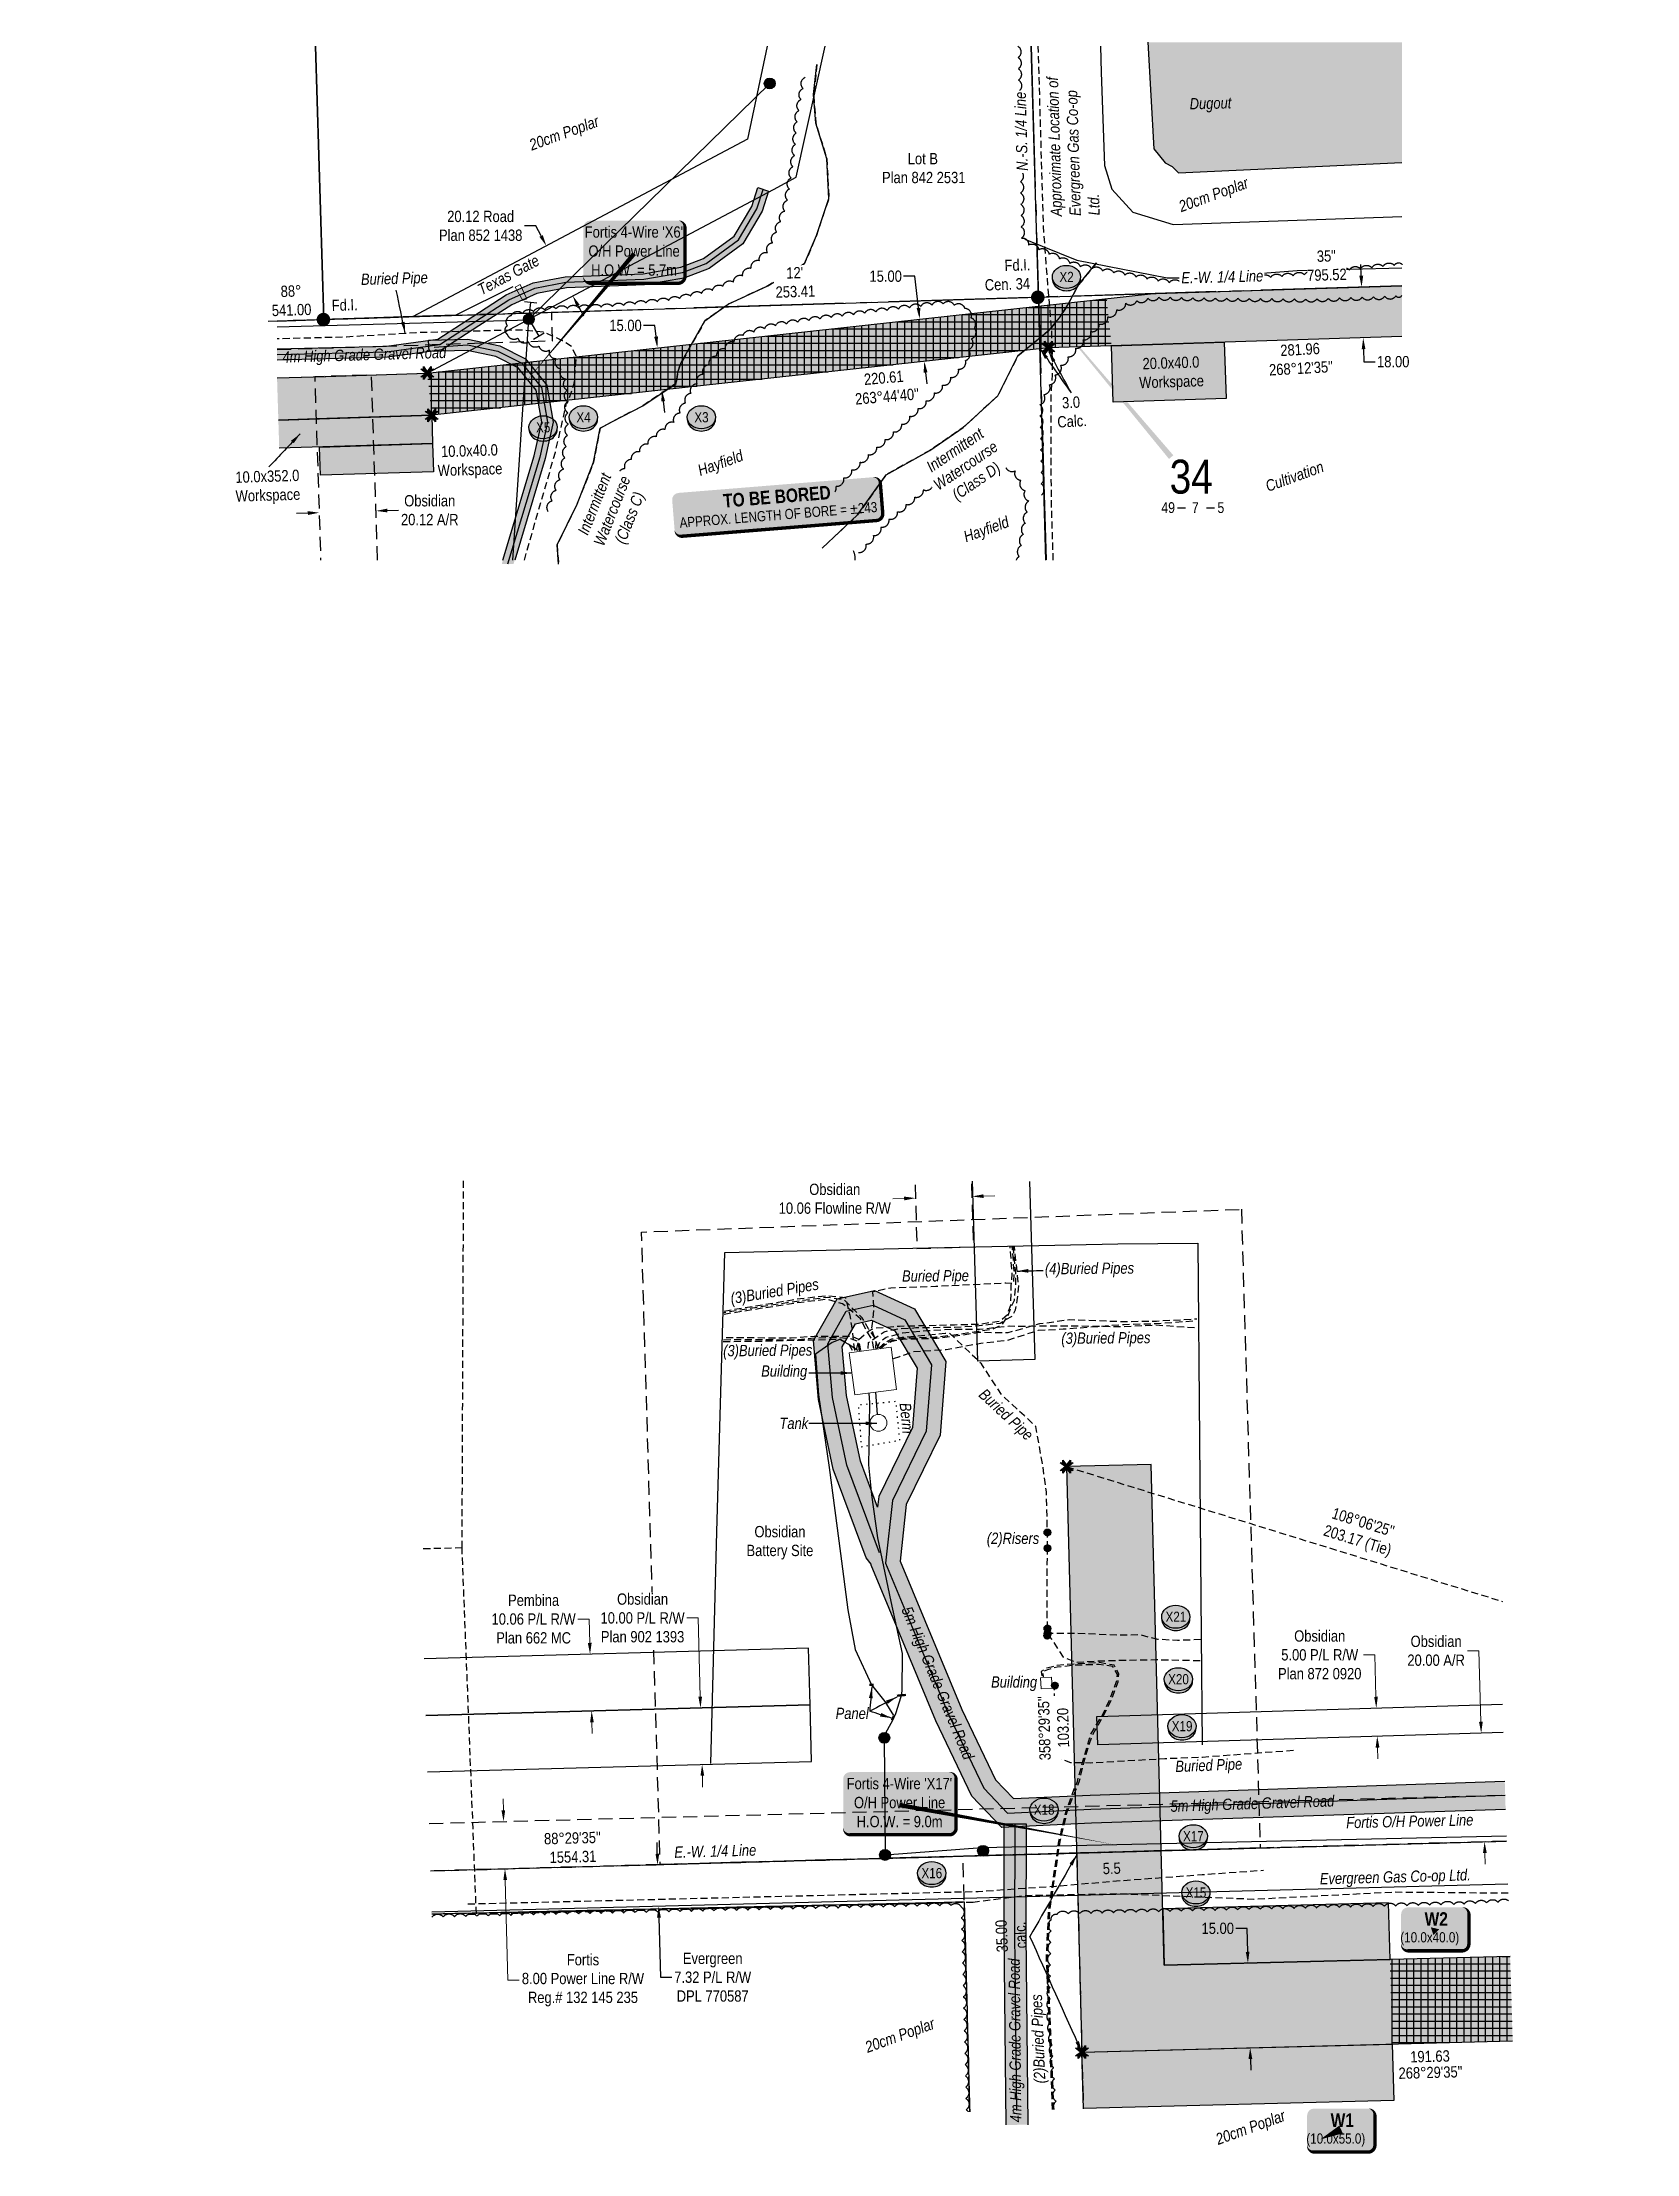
# Model space of a CAD drawing. Extents: x 633830 to 642643, y 5901646 to 5905452.
# Drawn here: x 633830 to 635242, y 5903478 to 5905347 of the extents above; entities that cross this region are included whole.
import ezdxf
from ezdxf.enums import TextEntityAlignment as Align

# ---------------------------------------------------------------- set-up
doc = ezdxf.new("R2010")
doc.units = 0
doc.header["$LTSCALE"] = 5
doc.header["$PDSIZE"] = 5
for name, pattern in [('0', [1, 1, 0]), ('foc-ACCESSROAD', [3.75, 2.5, -1.25]), ('foc-FLOWLINE', [3.75, 2.5, -1.25]), ('foc-QUARTERLINE', [33, 25, -3, 2, -3]), ('foc-TIELINE', [1.875, 1.25, -0.625]), ('foc-TOPO', [1, 0.2, -0.8]), ('POWERLINE5', [7.8, 2.4, -0.6, 0.6, -0.6, 0.6, -0.6, 2.4]), ('UG_PIPE', [1.875, 1.25, -0.625])]:
    doc.linetypes.add(name, pattern=pattern)
doc.layers.get('Defpoints').update_dxf_attribs({"color": 9})
for name, color, linetype in [('10', 1, 'Continuous'), ('9', 3, 'Continuous'), ('AS-CABLE', 224, 'foc-CABLE'), ('AS-FENCE', 48, 'foc-FENCE'), ('AS-PIPE-AG', 44, 'Continuous'), ('AS-PIPE-UG', 44, 'UG_PIPE'), ('AS-PIPE-UG-T', 44, 'Continuous'), ('AS-POWER', 104, 'foc-POWER'), ('AS-POWER-EXISTING', 72, 'POWERLINE5'), ('AS-POWER-T', 104, 'Continuous'), ('AS-ROADS', 254, 'Continuous'), ('AS-SYMBOL', 7, 'Continuous'), ('C-AR', 13, 'foc-ACCESSROAD'), ('C-EZE', 13, 'foc-FLOWLINE'), ('C-RW', 13, 'Continuous'), ('C-WS', 13, 'foc-ACCESSROAD'), ('C-WS-S', 13, 'Continuous'), ('F-EZE', 190, 'foc-FLOWLINE'), ('F-RW', 190, 'Continuous'), ('L-BD', 7, 'Continuous'), ('L-MON', 1, 'Continuous'), ('L-MON-T', 1, 'Continuous'), ('L-QSEC', 8, 'foc-QUARTERLINE'), ('L-SEC', 7, 'Continuous'), ('L-SECLBL', 7, 'Continuous'), ('L-SECQ', 8, 'foc-QUARTERLINE'), ('L-TIE', 7, 'foc-TIELINE'), ('L-TITLEDB', 4, 'Continuous'), ('L-TITLEDB-T', 4, 'Continuous'), ('P-CROSSINGS', 250, 'Continuous'), ('P-IOP2-H', 21, 'Continuous'), ('P-LTO', 14, 'Continuous'), ('P-PROPOSED', 10, 'Continuous'), ('P-PROPOSED-H', 21, 'Continuous'), ('P-TEMP-BLOCKS', 250, 'Continuous'), ('P-TEMP-BLUE-BORE-H', 131, 'Continuous'), ('P-TEMP-H', 41, 'Continuous'), ('P-TEMP-NO CUT-H', 104, 'Continuous'), ('P-TEMP_WORKSPACE', 46, 'Continuous'), ('P-TXT', 4, 'Continuous'), ('P-WORKAREA', 113, 'Continuous'), ('P-WORKAREA-H', 111, 'Continuous'), ('T-BUSH', 110, '0'), ('T-BUSH-T', 110, 'Continuous'), ('T-GENERAL', 48, 'foc-TOPO'), ('T-WATER', 160, 'Continuous'), ('T-WATER-H', 133, 'Continuous'), ('T-WATER-T', 170, 'Continuous'), ('WATERCOURSE', 146, 'foc-TIELINE')]:
    doc.layers.add(name, color=color, linetype=linetype)
for name, color, linetype, lineweight in [('C-AR-T', 13, 'Continuous', 9), ('C-RW-T', 13, 'Continuous', 9), ('C-WS-T', 13, 'Continuous', 9), ('F-EZE-T', 190, 'Continuous', 9), ('F-RW-T', 190, 'Continuous', 9), ('T-TEXT', 48, 'Continuous', 18), ('T-TIE-T', 201, 'Continuous', 18)]:
    doc.layers.add(name, color=color, linetype=linetype, lineweight=lineweight)
doc.styles.add('80', font='ARIALN.TTF', dxfattribs={"height": 10})
doc.styles.add('80CG', font='ARIALN.TTF', dxfattribs={"height": 10})
doc.styles.add('80L', font='ARIALN.TTF', dxfattribs={"height": 10})
doc.styles.add('80LS', font='ARIALNI.TTF', dxfattribs={"height": 10})
doc.styles.add('BOLD', font='ARIALNB.TTF')
doc.styles.add('Crossing', font='ARIALN.TTF', dxfattribs={"height": 10})
doc.styles.add('foc-LtypeFont', font='ARIALN.TTF', dxfattribs={"height": 7.35})
doc.styles.add('SIMPLEX', font='ARIALN.TTF')
doc.linetypes.add('foc-CABLE', pattern='A,2,-1,["C",foc-LtypeFont,S=0.2,R=0,X=-0.625,Y=-0.75],-1.24,8', length=12.24)
doc.linetypes.add('foc-FENCE', pattern='A,10,-1,["X",foc-LtypeFont,S=0.2,R=0,X=-0.625,Y=-0.75],-1.24', length=12.24)
doc.linetypes.add('foc-POWER', pattern='A,6,-1,["P",foc-LtypeFont,S=0.2,R=0,X=-0.625,Y=-0.75],-1.24,4', length=12.24)
doc.linetypes.add('foc-TOPO-flowdirection-NOLINE', pattern='A,0,[">",foc-LtypeFont,S=0.3,R=0,X=0,Y=-0.945],-20,[">",foc-LtypeFont,S=0.3,R=0,X=0,Y=-0.945],0', length=20)
doc.dimstyles.new('Compass 5 000', dxfattribs={"dimscale": 5, "dimtxt": 9, "dimasz": 2, "dimexe": 0.2, "dimexo": 0.0625, "dimgap": 0.5, "dimtad": 0, "dimtih": 1, "dimtoh": 1, "dimzin": 0, "dimdsep": 46, "dimtxsty": '80CG', "dimcen": 0.1, "dimse1": 1, "dimse2": 1, "dimclrd": 256, "dimclrt": 256, "dimaunit": 1, "dimadec": 4, "dimazin": 0, "dimtfac": 0.06, "dimtofl": 0, "dimtmove": 0, "dimatfit": 1, "dimfxl": 0.2, "dimtolj": 1, "dimtzin": 0, "dimlwd": -1, "dimarcsym": 0})

msp = doc.modelspace()

# ---------------------------------------------------------------- texts
at = {"layer": 'AS-PIPE-UG-T', "char_height": 9.99711, "attachment_point": 1, "style": '80L'}
for s, insert, rotation in [('{\\fArial Narrow|b0|i1|c0|p34;Approximate Location of Evergreen Gas Co-op Ltd.}', (634722.925, 5905192.997), 91.663651), ('{\\fArial Narrow|b0|i1|c0|p34;Evergreen Gas Co-op Ltd.}', (634961.057, 5903725.972), 1.583374)]:
    msp.add_mtext_dynamic_manual_height_columns(s, width=132.7305, gutter_width=50.014, heights=[0], dxfattribs=dict(at, insert=insert, rotation=rotation))
at = {"layer": 'AS-PIPE-UG-T', "char_height": 9.99711, "attachment_point": 5, "style": '80CG'}
for s, insert, rotation in [('\\A1;{\\fArial Narrow|b0|i1|c0|p34;Buried Pipe}', (634620.791, 5904253.524), 0.486303), ('\\A1;{\\fArial Narrow|b0|i1|c0|p34;(4)Buried Pipes}', (634757.196, 5904260.1), 0.486303), ('\\A1;{\\fArial Narrow|b0|i1|c0|p34;(3)Buried Pipes}', (634478.49, 5904239.862), 9.537823), ('\\A1;{\\fArial Narrow|b0|i1|c0|p34;(3)Buried Pipes}', (634771.722, 5904198.505), 0.486303), ('\\A1;{\\fArial Narrow|b0|i1|c0|p34;(3)Buried Pipes}', (634472.215, 5904187.502), 0.486303), ('\\A1;{\\fArial Narrow|b0|i1|c0|p34;Buried Pipe}', (634682.41, 5904131.111), 317.173611), ('\\A1;{\\fArial Narrow|b0|i1|c0|p34;Buried Pipe}', (634862.882, 5903820.135), 2.290266)]:
    msp.add_mtext(s, dxfattribs=dict(at, insert=insert, rotation=rotation))
at = {"layer": 'AS-POWER', "insert": (634984.434, 5903775.748), "char_height": 9.99711, "attachment_point": 1, "rotation": 1.27998, "style": '80L'}
msp.add_mtext_dynamic_manual_height_columns('{\\fArial Narrow|b0|i1|c0|p34;Fortis O/H Power Line}', width=112.53366, gutter_width=50.014, heights=[0], dxfattribs=at)
at = {"layer": 'C-WS-T', "insert": (634452.958, 5904033.449), "char_height": 9.99711, "attachment_point": 1, "style": '80L'}
msp.add_mtext_dynamic_manual_height_columns('\\pi7.5018;Obsidian\\P\\pi0.48129;Battery Site', width=58.82442, gutter_width=50.014, heights=[0], dxfattribs=at)
at = {"layer": 'L-BD', "color": 4, "style": '80L'}
for s, p in [('191.63', (635058.763, 5903563.767)), ('268°29\'35"', (635059.131, 5903549.526))]:
    msp.add_text(s, height=9.9971, rotation=1.4783, dxfattribs=at).set_placement(p, align=Align.MIDDLE)
at = {"layer": 'L-BD', "color": 2, "insert": (634049.876, 5905132.059), "char_height": 9.9971, "width": 34.56475, "attachment_point": 2, "rotation": 1.7914, "style": '80L'}
msp.add_mtext('88° 541.00', dxfattribs=at)
at = {"layer": 'L-BD', "attachment_point": 2, "style": '80L'}
for s, insert, char_height, width, rotation in [("281.96\\P268°12'35''", (634943.416, 5905080.389), 9.99711, 57.22624, 3.101), ("220.61\\P 263°44'40''", (634574.553, 5905055.268), 10, 143.52106, 4.7595), ("108°06'25''\\P203.17 (Tie)", (635001.057, 5904041.644), 9.99711, 64.36513, 342.811264)]:
    msp.add_mtext(s, dxfattribs=dict(at, insert=insert, char_height=char_height, width=width, rotation=rotation))
at = {"layer": 'L-SECQ', "insert": (634425.633, 5903750.543), "char_height": 9.99711, "width": 72.38464, "attachment_point": 2, "rotation": 1.598382, "style": '80LS'}
msp.add_mtext('E.-W. 1/4 Line', dxfattribs=at)
at = {"layer": 'L-TITLEDB-T', "insert": (634572.169, 5905249.329), "char_height": 10, "attachment_point": 1, "style": '80L'}
msp.add_mtext_dynamic_manual_height_columns('\\pi24.068;Lot B\\P\\pi1.2885;Plan 842 2531', width=73.47051, gutter_width=50.014, heights=[0], dxfattribs=at)
at = {"layer": 'L-TITLEDB-T', "insert": (634740.587, 5905033.483), "char_height": 10, "width": 56.6797, "attachment_point": 2, "rotation": 3.101, "style": '80L'}
msp.add_mtext('3.0\\PCalc.', dxfattribs=at)
at = {"layer": 'P-TEMP_WORKSPACE', "char_height": 9.99711, "width": 62.63303, "attachment_point": 2, "rotation": 1.825684, "style": '80LS'}
for s, insert in [('{\\fArial Narrow|b0|i0|c0|p34;20.0x40.0\\PWorkspace}', (634829.174, 5905068.555)), ('{\\fArial Narrow|b0|i0|c0|p34;10.0x40.0\\PWorkspace}', (634207.884, 5904990.731)), ('{\\fArial Narrow|b0|i0|c0|p34;10.0x352.0\\PWorkspace}', (634028.93, 5904968.052))]:
    msp.add_mtext(s, dxfattribs=dict(at, insert=insert))
at = {"layer": 'P-TXT', "insert": (634674.408, 5903670.098), "char_height": 9.99711, "width": 28.19552, "attachment_point": 2, "rotation": 92.751085, "style": '80L'}
msp.add_mtext('35.00 calc.', dxfattribs=at)
at = {"layer": 'T-BUSH-T', "attachment_point": 2, "rotation": 20, "style": '80LS'}
for insert, char_height, width in [((634290.132, 5905271.811), 10, 152.2835), ((634587.574, 5903587.201), 9.99711, 304.567), ((634898.093, 5903505.674), 9.99711, 304.567)]:
    msp.add_mtext('20cm Poplar', dxfattribs=dict(at, insert=insert, char_height=char_height, width=width))
at = {"layer": 'T-TEXT', "style": '80LS'}
for s, p in [('Hayfield', (634430.26, 5904974.93)), ('Cultivation', (634938.799, 5904963.034)), ('Hayfield', (634665.694, 5904916.269))]:
    msp.add_text(s, height=10, rotation=20, dxfattribs=at).set_placement(p, align=Align.MIDDLE_CENTER)
at = {"layer": 'T-TEXT'}
for s, insert, char_height, width, attachment_point, rotation, style in [('Texas Gate', (634240.199, 5905145.815), 10, 152.2835, 2, 27.915193, '80LS'), ('{\\fArial Narrow|b0|i1|c0|p34;4m High Grade Gravel Road}', (634042.306, 5905073.65), 9.99711, 145.45487, 1, 1.663651, '80L')]:
    msp.add_mtext(s, dxfattribs=dict(at, insert=insert, char_height=char_height, width=width, attachment_point=attachment_point, rotation=rotation, style=style))
at = {"layer": 'T-TEXT', "char_height": 9.99711, "attachment_point": 5, "style": '80CG'}
for s, insert in [('\\A1;{\\fArial Narrow|b0|i1|c0|p34;Building}', (634486.831, 5904169.173)), ('\\A1;{\\fArial Narrow|b0|i1|c0|p34;Tank}', (634495.363, 5904124.328)), ('\\A1;{\\fArial Narrow|b0|i1|c0|p34;(2)Risers}', (634689.48, 5904021.053)), ('\\A1;{\\fArial Narrow|b0|i1|c0|p34;Panel}', (634547.026, 5903867.451))]:
    msp.add_mtext(s, dxfattribs=dict(at, insert=insert))
for s, insert, rotation in [('\\A1;{\\fArial Narrow|b0|i1|c0|p34;Berm}', (634595.253, 5904128.888), 275.750388), ('\\A1;{\\fArial Narrow|b0|i1|c0|p34;5m High Grade Gravel Road}', (634621.494, 5903893.81), 292.599321)]:
    msp.add_mtext(s, dxfattribs=dict(at, insert=insert, rotation=rotation))
at = {"layer": 'T-TEXT', "insert": (634901.506, 5903786.2), "char_height": 9.99711, "attachment_point": 5, "rotation": 1.913292, "style": '80CG', "bg_fill": 1, "box_fill_scale": 1, "bg_fill_color": 254, "bg_fill_transparency": 0}
msp.add_mtext('\\A1;{\\fArial Narrow|b0|i1|c0|p34;5m High Grade Gravel Road}', dxfattribs=at)
at = {"layer": 'T-TIE-T', "insert": (634776.758, 5903735.295), "char_height": 9.9971, "width": 14.46825, "attachment_point": 2, "rotation": 1.5063, "style": '80L'}
msp.add_mtext('5.5', dxfattribs=at)
at = {"layer": 'T-WATER', "insert": (634845.44, 5905297.936), "char_height": 10, "attachment_point": 1, "rotation": 1.478252, "style": '80L'}
msp.add_mtext_dynamic_manual_height_columns('\\pi0.33169;{\\fArial Narrow|b0|i1|c0|p34;Dugout}', width=37.49148, gutter_width=50.014, heights=[0], dxfattribs=at)

# ---------------------------------------------------------------- blocks, each defined once
blk = doc.blocks.new('*D59')
at = {"layer": 'Defpoints', "color": 0, "transparency": 16777216}
for p in [(634201.9, 5903728.7), (634375.6, 5903696.6), (634202.8, 5903692.1)]:
    blk.add_point(p, dxfattribs=at)
at = {"layer": 'F-RW', "transparency": 16777216}
for p, q in [((634374.4, 5903743.2), (634374.2, 5903753.2)), ((634375.9, 5903686.6), (634377.3, 5903633.8)), ((634377.3, 5903633.8), (634387.3, 5903633.8))]:
    blk.add_line(p, q, dxfattribs=at)
for points in [[(634376.1, 5903743.2), (634372.8, 5903743.1), (634374.7, 5903733.2)], [(634377.6, 5903686.6), (634374.2, 5903686.5), (634375.6, 5903696.6)]]:
    blk.add_solid(points, dxfattribs=at)
at = {"layer": 'F-RW', "transparency": 16777216, "insert": (634423.5, 5903633.8), "char_height": 10, "attachment_point": 5, "style": '80CG'}
blk.add_mtext('\\A1;Evergreen\\P7.32 P/L R/W\\PDPL 770587', dxfattribs=at)
blk = doc.blocks.new('POWERPOLE')
h = blk.add_hatch(color=255)
edge = h.paths.add_edge_path()
edge.add_arc((0, 0), 0.96, 0, 360)
at = {"linetype": 'Continuous'}
for p, q in [((0.68, -0.68), (-0.68, 0.68)), ((-0.68, -0.68), (0.68, 0.68))]:
    blk.add_line(p, q, dxfattribs=at)
blk.add_circle((0, 0), 0.96, dxfattribs=at)
blk = doc.blocks.new('*D60')
at = {"layer": 'C-RW-T', "transparency": 16777216}
for p, q in [((635009.8, 5903919.3), (634999.8, 5903919.3)), ((635010.9, 5903882.2), (635009.8, 5903919.3)), ((635012.3, 5903837.2), (635012.6, 5903827.2))]:
    blk.add_line(p, q, dxfattribs=at)
for points in [[(635012.6, 5903882.2), (635009.3, 5903882.1), (635011.2, 5903872.2)], [(635014, 5903837.3), (635010.6, 5903837.2), (635012, 5903847.2)]]:
    blk.add_solid(points, dxfattribs=at)
at = {"layer": 'Defpoints', "color": 0, "transparency": 16777216}
for p in [(635011.2, 5903872.2), (635241.1, 5903879.2), (635241.9, 5903854.2)]:
    blk.add_point(p, dxfattribs=at)
at = {"layer": 'C-RW-T', "transparency": 16777216, "insert": (634961.1, 5903919.3), "char_height": 10, "attachment_point": 5, "style": '80CG'}
blk.add_mtext('\\A1;Obsidian\\P5.00 P/L R/W\\PPlan 872 0920', dxfattribs=at)
blk = doc.blocks.new('*D62')
at = {"layer": 'C-RW-T', "transparency": 16777216}
for p, q in [((634410.5, 5903952), (634400.5, 5903952)), ((634412.4, 5903882.3), (634410.5, 5903952)), ((634414.4, 5903812.3), (634414.6, 5903802.3))]:
    blk.add_line(p, q, dxfattribs=at)
for points in [[(634414.1, 5903882.4), (634410.8, 5903882.3), (634412.7, 5903872.3)], [(634416, 5903812.4), (634412.7, 5903812.3), (634414.1, 5903822.3)]]:
    blk.add_solid(points, dxfattribs=at)
at = {"layer": 'Defpoints', "color": 0, "transparency": 16777216}
for p in [(634271.6, 5903868.4), (634412.7, 5903872.3), (634273, 5903818.4)]:
    blk.add_point(p, dxfattribs=at)
at = {"layer": 'C-RW-T', "transparency": 16777216, "insert": (634361.4, 5903952), "char_height": 10, "attachment_point": 5, "style": '80CG', "bg_fill": 3, "box_fill_scale": 1.1, "bg_fill_color": 256, "bg_fill_true_color": 13158600, "bg_fill_transparency": 0}
blk.add_mtext('\\A1;Obsidian\\P10.00 P/L R/W\\PPlan 902 1393', dxfattribs=at)
blk = doc.blocks.new('*D61')
at = {"layer": 'Defpoints', "color": 0, "transparency": 16777216}
for p in [(634314.9, 5903919.9), (633829.7, 5903906.5), (633831.1, 5903856.3)]:
    blk.add_point(p, dxfattribs=at)
at = {"layer": 'F-RW-T', "transparency": 16777216}
for p, q in [((634314, 5903951), (634304, 5903951)), ((634314.6, 5903929.9), (634314, 5903951)), ((634316.5, 5903859.7), (634316.8, 5903849.7))]:
    blk.add_line(p, q, dxfattribs=at)
for points in [[(634316.3, 5903930), (634312.9, 5903929.9), (634314.9, 5903919.9)], [(634318.2, 5903859.7), (634314.9, 5903859.6), (634316.3, 5903869.7)]]:
    blk.add_solid(points, dxfattribs=at)
at = {"layer": 'F-RW-T', "transparency": 16777216, "insert": (634264.9, 5903951), "char_height": 10, "attachment_point": 5, "style": '80CG'}
blk.add_mtext('\\A1;Pembina\\P10.06 P/L R/W\\PPlan 662 MC', dxfattribs=at)
blk = doc.blocks.new('RISER')
h = blk.add_hatch(color=255)
h.dxf.hatch_style = 1
edge = h.paths.add_edge_path()
edge.add_arc((0, 0), 0.7, 0, 360)
blk.add_hatch(color=48).paths.add_polyline_path([(0.58, -0.15), (-0.58, -0.15, 0.774597)])
at = {"color": 48}
blk.add_line((-0.58, -0.15), (0.58, -0.15), dxfattribs=at)
blk.add_circle((0, 0), 0.6, dxfattribs=at)
blk = doc.blocks.new('TEMP')
h = blk.add_hatch(color=255)
h.dxf.hatch_style = 1
h.paths.add_polyline_path([(0, 0.25), (-0.67, 1.15), (-0.67, 0.67), (-1.15, 0.67), (-0.25, 0), (-1.15, -0.67), (-0.67, -0.67), (-0.67, -1.15), (0, -0.25), (0.67, -1.15), (0.67, -0.67), (1.15, -0.67), (0.25, 0), (1.15, 0.67), (0.67, 0.67), (0.67, 1.15)])
h.paths.add_polyline_path([(0.57, 0.85), (0.57, 0.57), (0.85, 0.57), (0.08, 0), (0.85, -0.57), (0.57, -0.57), (0.57, -0.85), (0, -0.08), (-0.57, -0.85), (-0.57, -0.57), (-0.85, -0.57), (-0.08, 0), (-0.85, 0.57), (-0.57, 0.57), (-0.57, 0.85), (0, 0.08)], flags=16)
h = blk.add_hatch(color=1)
h.dxf.hatch_style = 1
h.paths.add_polyline_path([(0, 0.08), (-0.57, 0.85), (-0.57, 0.57), (-0.85, 0.57), (-0.08, 0), (-0.85, -0.57), (-0.57, -0.57), (-0.57, -0.85), (0, -0.08), (0.57, -0.85), (0.57, -0.57), (0.85, -0.57), (0.08, 0), (0.85, 0.57), (0.57, 0.57), (0.57, 0.85)])
at = {"color": 1}
for p, q in [((-0.08, 0), (0.08, 0)), ((0, 0.08), (0, -0.08))]:
    blk.add_line(p, q, dxfattribs=at)
at = {"color": 255, "flags": 128}
blk.add_lwpolyline([(-0.25, 0), (-1.15, 0.67), (-0.67, 0.67), (-0.67, 1.15), (0, 0.25), (0.67, 1.15), (0.67, 0.67), (1.15, 0.67), (0.25, 0), (1.15, -0.67), (0.67, -0.67), (0.67, -1.15), (0, -0.25), (-0.67, -1.15), (-0.67, -0.67), (-1.15, -0.67)], close=True, dxfattribs=at)
at = {"color": 1, "flags": 128}
blk.add_lwpolyline([(-0.08, 0), (-0.85, 0.57), (-0.57, 0.57), (-0.57, 0.85), (0, 0.08), (0.57, 0.85), (0.57, 0.57), (0.85, 0.57), (0.08, 0), (0.85, -0.57), (0.57, -0.57), (0.57, -0.85), (0, -0.08), (-0.57, -0.85), (-0.57, -0.57), (-0.85, -0.57)], close=True, dxfattribs=at)
blk = doc.blocks.new('*D79')
at = {"layer": 'Defpoints', "color": 0, "transparency": 16777216}
for p in [(634897.5, 5903646.3), (634979.7, 5903648.5), (634981.6, 5903573.5)]:
    blk.add_point(p, dxfattribs=at)
at = {"layer": 'P-TXT', "transparency": 16777216}
for p, q in [((634896.7, 5903677.1), (634886.7, 5903677.1)), ((634897.3, 5903656.3), (634896.7, 5903677.1)), ((634899.7, 5903561.4), (634900, 5903551.4))]:
    blk.add_line(p, q, dxfattribs=at)
for points in [[(634898.9, 5903656.4), (634895.6, 5903656.3), (634897.5, 5903646.3)], [(634901.4, 5903561.4), (634898, 5903561.4), (634899.5, 5903571.4)]]:
    blk.add_solid(points, dxfattribs=at)
at = {"layer": 'P-TXT', "transparency": 16777216, "insert": (634870.8, 5903677.1), "char_height": 10, "attachment_point": 5, "style": '80CG'}
blk.add_mtext('\\A1;15.00', dxfattribs=at)
blk = doc.blocks.new('xing2')
h = blk.add_hatch(color=50)
h.dxf.hatch_style = 1
edge = h.paths.add_edge_path()
edge.add_ellipse((0, 0), major_axis=(-12.5, 0), ratio=0.816297, start_angle=0, end_angle=360)
h = blk.add_hatch(color=250)
h.dxf.hatch_style = 1
edge = h.paths.add_edge_path()
edge.add_ellipse((0, -2), major_axis=(-12.5, 0), ratio=0.816297, start_angle=0, end_angle=180)
edge.add_line((12.5, -2), (12.5, 0))
edge.add_ellipse((0, 0), major_axis=(-12.5, 0), ratio=0.816297, start_angle=0, end_angle=180, ccw=False)
edge.add_line((-12.5, 0), (-12.5, -2))
at = {"color": 250}
blk.add_ellipse((0, 0), major_axis=(-12.5, 0), ratio=0.816297, dxfattribs=at)
blk.add_ellipse((0, -2), major_axis=(-12.5, 0), ratio=0.816297, start_param=0, end_param=3.141593, dxfattribs=at)
at = {"color": 250, "style": 'Crossing'}
blk.add_attdef('CROSSING', text='', height=9, dxfattribs=at).set_placement((0.1, 0), align=Align.MIDDLE_CENTER)
at = {"color": 250, "style": 'Crossing', "flags": 1}
for tag, p in [('OWNER', (0.1, -12.5)), ('DESCRIPTION', (0.1, -25.8)), ('LOCATION', (0.1, -39.3)), ('DWG_REF', (0.1, -52.8))]:
    blk.add_attdef(tag, text='', height=9, dxfattribs=at).set_placement(p, align=Align.MIDDLE_CENTER)
blk = doc.blocks.new('*U85')
h = blk.add_hatch(color=255)
edge = h.paths.add_edge_path()
edge.add_line((-44, -28.5), (44, -28.5))
edge.add_arc((44, -22.5), 6, 270, 360)
edge.add_line((50, -22.5), (50, 21))
edge.add_arc((44, 21), 6, 0, 90)
edge.add_line((44, 27), (-44, 27))
edge.add_arc((-44, 21), 6, 90, 180)
edge.add_line((-50, 21), (-50, -22.5))
edge.add_arc((-44, -22.5), 6, 180, 270)
at = {"color": 104, "flags": 128}
blk.add_lwpolyline([(-44, -28.5, 3, 3, 0), (44, -28.5, 3, 3, 0.414214), (50, -22.5, 3, 3, 0), (50, 21, 3, 0, 0.414214), (44, 27, 0, 0, 0), (-44, 27, 0, 0, 0.414214), (-50, 21, 0, 0, 0), (-50, -22.5, 0, 3, 0.414214)], format="xyseb", close=True, dxfattribs=at)
at = {"color": 104, "style": '80'}
blk.add_attdef('ENTER_TEXT_001', (-26.8, -4.9), '', height=10, dxfattribs=at)
blk = doc.blocks.new('*D95')
at = {"layer": 'Defpoints', "color": 0, "transparency": 16777216}
for p in [(634302.7, 5903773.5), (634239.5, 5903729.8), (634303.9, 5903731.6)]:
    blk.add_point(p, dxfattribs=at)
at = {"layer": 'F-EZE-T', "transparency": 16777216}
for p, q in [((634238.1, 5903781.7), (634237.8, 5903791.7)), ((634239.8, 5903719.8), (634242.2, 5903631.2)), ((634242.2, 5903631.2), (634252.2, 5903631.2))]:
    blk.add_line(p, q, dxfattribs=at)
for points in [[(634239.7, 5903781.7), (634236.4, 5903781.6), (634238.3, 5903771.7)], [(634241.4, 5903719.9), (634238.1, 5903719.8), (634239.5, 5903729.8)]]:
    blk.add_solid(points, dxfattribs=at)
at = {"layer": 'F-EZE-T', "transparency": 16777216, "insert": (634308.6, 5903631.2), "char_height": 10, "attachment_point": 5, "style": '80CG'}
blk.add_mtext('\\A1;Fortis\\P8.00 Power Line R/W\\PReg.# 132 145 235', dxfattribs=at)
blk = doc.blocks.new('*D96')
at = {"layer": 'C-RW-T', "transparency": 16777216}
for p, q in [((634593.1, 5904323.5), (634583.1, 5904323.2)), ((634663.3, 5904325.6), (634673.3, 5904325.9))]:
    blk.add_line(p, q, dxfattribs=at)
for points in [[(634593, 5904325.2), (634593.1, 5904321.8), (634603.1, 5904323.8)], [(634663.3, 5904327.2), (634663.4, 5904323.9), (634653.3, 5904325.3)]]:
    blk.add_solid(points, dxfattribs=at)
at = {"layer": 'Defpoints', "color": 0, "transparency": 16777216}
for p in [(634603, 5904325.6), (634653.3, 5904327.1), (634653.3, 5904325.3)]:
    blk.add_point(p, dxfattribs=at)
at = {"layer": 'C-RW-T', "transparency": 16777216, "insert": (634531.6, 5904323.2), "char_height": 10, "attachment_point": 5, "style": '80CG'}
blk.add_mtext('\\A1;Obsidian\\P10.06 Flowline R/W', dxfattribs=at)
blk = doc.blocks.new('*U111')
h = blk.add_hatch(color=111)
edge = h.paths.add_edge_path()
edge.add_line((-24, -20), (24, -20))
edge.add_arc((24, -14), 6, 270, 360)
edge.add_line((30, -14), (30, 12.5))
edge.add_arc((24, 12.5), 6, 0, 90)
edge.add_line((24, 18.5), (-24, 18.5))
edge.add_arc((-24, 12.5), 6, 90, 180)
edge.add_line((-30, 12.5), (-30, -14))
edge.add_arc((-24, -14), 6, 180, 270)
at = {"color": 250, "flags": 128}
blk.add_lwpolyline([(-24, -20, 3, 3, 0), (24, -20, 3, 3, 0.414214), (30, -14, 3, 3, 0), (30, 12.5, 3, 0, 0.414214), (24, 18.5, 0, 0, 0), (-24, 18.5, 0, 0, 0.414214), (-30, 12.5, 0, 0, 0), (-30, -14, 0, 3, 0.414214)], format="xyseb", close=True, dxfattribs=at)
at = {"flags": 128}
blk.add_lwpolyline([(-18.5, -8.9, 0, 7.5, 0), (0, 0, 0, 0, 0)], format="xyseb", dxfattribs=at)
at = {"color": 250}
for tag, p, height, style in [('TEMP_AREA_W1_001', (-9.2, 2.2), 12, 'BOLD'), ('ENTER_TEXT_001', (-30.7, -12.5), 9, '80')]:
    blk.add_attdef(tag, p, '', height=height, dxfattribs=dict(at, style=style))
blk = doc.blocks.new('*U112')
h = blk.add_hatch(color=111)
edge = h.paths.add_edge_path()
edge.add_line((-24, -20), (24, -20))
edge.add_arc((24, -14), 6, 270, 360)
edge.add_line((30, -14), (30, 12.5))
edge.add_arc((24, 12.5), 6, 0, 90)
edge.add_line((24, 18.5), (-24, 18.5))
edge.add_arc((-24, 12.5), 6, 90, 180)
edge.add_line((-30, 12.5), (-30, -14))
edge.add_arc((-24, -14), 6, 180, 270)
at = {"color": 250, "flags": 128}
blk.add_lwpolyline([(-24, -20, 3, 3, 0), (24, -20, 3, 3, 0.414214), (30, -14, 3, 3, 0), (30, 12.5, 3, 0, 0.414214), (24, 18.5, 0, 0, 0), (-24, 18.5, 0, 0, 0.414214), (-30, 12.5, 0, 0, 0), (-30, -14, 0, 3, 0.414214)], format="xyseb", close=True, dxfattribs=at)
at = {"flags": 128}
blk.add_lwpolyline([(-1.4, -6, 0, 7.5, 0), (0, 0, 0, 0, 0)], format="xyseb", dxfattribs=at)
at = {"color": 250}
for tag, p, height, style in [('TEMP_AREA_W1_001', (-9.2, 2.2), 12, 'BOLD'), ('ENTER_TEXT_001', (-30.7, -12.5), 9, '80')]:
    blk.add_attdef(tag, p, '', height=height, dxfattribs=dict(at, style=style))
blk = doc.blocks.new('*D117')
at = {"layer": 'C-AR-T', "transparency": 16777216}
for p, q in [((635101.9, 5903922.9), (635091.9, 5903922.9)), ((635103.8, 5903860), (635101.9, 5903922.9)), ((635107.4, 5903743.9), (635107.7, 5903733.9))]:
    blk.add_line(p, q, dxfattribs=at)
for points in [[(635105.5, 5903860.1), (635102.2, 5903860), (635104.1, 5903850)], [(635109, 5903743.9), (635105.7, 5903743.8), (635107.1, 5903753.8)]]:
    blk.add_solid(points, dxfattribs=at)
at = {"layer": 'Defpoints', "color": 0, "transparency": 16777216}
for p in [(635080.9, 5903849.3), (635104.1, 5903850), (635083.8, 5903753.1)]:
    blk.add_point(p, dxfattribs=at)
at = {"layer": 'C-AR-T', "transparency": 16777216, "insert": (635064.2, 5903922.9), "char_height": 10, "attachment_point": 5, "style": '80CG'}
blk.add_mtext('\\A1;Obsidian\\P20.00 A/R', dxfattribs=at)
blk = doc.blocks.new('L-SECLBL')
at = {"layer": '9', "color": 7}
for p, q in [((-5.1, -27.8), (-12.3, -27.8)), ((20.7, -27.8), (13.5, -27.8))]:
    blk.add_line(p, q, dxfattribs=at)
at = {"layer": '10', "color": 2, "style": 'SIMPLEX'}
blk.add_attdef('SEC', text='', height=30, dxfattribs=at).set_placement((0, 0), align=Align.MIDDLE)
at = {"layer": '10', "color": 5, "style": '80L'}
blk.add_attdef('TWP', text='', height=9.5, dxfattribs=at).set_placement((-14.4, -27.4), align=Align.MIDDLE_RIGHT)
blk.add_attdef('RGE', text='', height=9.5, dxfattribs=at).set_placement((3.6, -27.4), align=Align.MIDDLE_CENTER)
blk.add_attdef('MER', text='', height=9.5, dxfattribs=at).set_placement((23.2, -27.4), align=Align.MIDDLE_LEFT)
blk = doc.blocks.new('*D120')
at = {"layer": 'Defpoints', "color": 0, "transparency": 16777216}
for p in [(634273.7, 5905165.8), (634276.2, 5905167.1), (634297.1, 5905121.5)]:
    blk.add_point(p, dxfattribs=at)
at = {"layer": 'L-TITLEDB-T', "transparency": 16777216}
for p, q in [((634266.8, 5905184.8), (634256.8, 5905184.8)), ((634271.5, 5905176), (634266.8, 5905184.8)), ((634304.3, 5905114), (634309, 5905105.2))]:
    blk.add_line(p, q, dxfattribs=at)
for points in [[(634273, 5905176.7), (634270, 5905175.2), (634276.2, 5905167.1)], [(634305.8, 5905114.8), (634302.8, 5905113.2), (634299.6, 5905122.9)]]:
    blk.add_solid(points, dxfattribs=at)
at = {"layer": 'L-TITLEDB-T', "transparency": 16777216, "insert": (634218, 5905184.8), "char_height": 10, "attachment_point": 5, "style": '80CG'}
blk.add_mtext('\\A1;20.12 Road\\PPlan 852 1438', dxfattribs=at)
blk = doc.blocks.new('*D121')
at = {"layer": 'Defpoints', "color": 0, "transparency": 16777216}
for p in [(634615.3, 5905103.1), (634610.9, 5905064.9), (634619.4, 5905065.8)]:
    blk.add_point(p, dxfattribs=at)
at = {"layer": 'P-TXT', "transparency": 16777216}
for p, q in [((634602.6, 5905140.2), (634592.6, 5905140.2)), ((634605.7, 5905112.1), (634602.6, 5905140.2)), ((634612, 5905054.9), (634613.1, 5905045))]:
    blk.add_line(p, q, dxfattribs=at)
for points in [[(634607.4, 5905112.3), (634604.1, 5905111.9), (634606.8, 5905102.2)], [(634613.7, 5905055.1), (634610.3, 5905054.8), (634610.9, 5905064.9)]]:
    blk.add_solid(points, dxfattribs=at)
at = {"layer": 'P-TXT', "transparency": 16777216, "insert": (634576.7, 5905140.2), "char_height": 10, "attachment_point": 5, "style": '80CG'}
blk.add_mtext('\\A1;15.00', dxfattribs=at)
blk = doc.blocks.new('*D122')
at = {"layer": 'Defpoints', "color": 0, "transparency": 16777216}
for p in [(635011.7, 5905131), (634999.6, 5905085.6), (635013.1, 5905086.1)]:
    blk.add_point(p, dxfattribs=at)
at = {"layer": 'P-TXT', "transparency": 16777216}
for p, q in [((634997.9, 5905140.6), (634997.6, 5905150.6)), ((634999.9, 5905075.7), (635000.3, 5905064.5)), ((635000.3, 5905064.5), (635010.3, 5905064.5))]:
    blk.add_line(p, q, dxfattribs=at)
for points in [[(634999.6, 5905140.7), (634996.2, 5905140.6), (634998.2, 5905130.6)], [(635001.6, 5905075.7), (634998.3, 5905075.6), (634999.6, 5905085.6)]]:
    blk.add_solid(points, dxfattribs=at)
at = {"layer": 'P-TXT', "transparency": 16777216, "insert": (635026.2, 5905064.5), "char_height": 10, "attachment_point": 5, "style": '80CG'}
blk.add_mtext('\\A1;18.00', dxfattribs=at)
blk = doc.blocks.new('*D123')
at = {"layer": 'Defpoints', "color": 0, "transparency": 16777216}
for p in [(634356, 5905074.7), (634374.5, 5905076.7), (634360.1, 5905037.4)]:
    blk.add_point(p, dxfattribs=at)
at = {"layer": 'P-TXT', "transparency": 16777216}
for p, q in [((634372.3, 5905096.6), (634362.3, 5905096.6)), ((634373.4, 5905086.7), (634372.3, 5905096.6)), ((634379.6, 5905029.5), (634380.7, 5905019.5))]:
    blk.add_line(p, q, dxfattribs=at)
for points in [[(634375, 5905086.9), (634371.7, 5905086.5), (634374.5, 5905076.7)], [(634381.3, 5905029.6), (634378, 5905029.3), (634378.5, 5905039.4)]]:
    blk.add_solid(points, dxfattribs=at)
at = {"layer": 'P-TXT', "transparency": 16777216, "insert": (634346.3, 5905096.6), "char_height": 10, "attachment_point": 5, "style": '80CG'}
blk.add_mtext('\\A1;15.00', dxfattribs=at)
blk = doc.blocks.new('*U107')
at = {"color": 72}
blk.add_line((1.09, -0.13), (-1.09, 0.13), dxfattribs=at)
at = {"layer": 'AS-SYMBOL', "color": 72, "flags": 128}
blk.add_lwpolyline([(-0.34, -2.95), (0, 0)], dxfattribs=at)
blk = doc.blocks.new('*U108')
at = {"color": 72}
blk.add_line((-0.95, -0.56), (0.95, 0.56), dxfattribs=at)
at = {"layer": 'AS-SYMBOL', "color": 72, "flags": 128}
blk.add_lwpolyline([(-1.76, 2.98), (0, 0)], dxfattribs=at)
blk = doc.blocks.new('*D119')
at = {"layer": 'C-WS-S', "transparency": 16777216}
for p, q in [((634065, 5904930.5), (634055, 5904930.2)), ((634135.2, 5904932.7), (634145.2, 5904933))]:
    blk.add_line(p, q, dxfattribs=at)
for points in [[(634064.9, 5904932.2), (634065, 5904928.8), (634075, 5904930.8)], [(634135.2, 5904934.4), (634135.3, 5904931.1), (634125.2, 5904932.4)]]:
    blk.add_solid(points, dxfattribs=at)
at = {"layer": 'Defpoints', "color": 0, "transparency": 16777216}
for p in [(634125.2, 5904932.4), (634075.8, 5904903.5), (634126.1, 5904905.1)]:
    blk.add_point(p, dxfattribs=at)
at = {"layer": 'C-WS-S', "transparency": 16777216, "insert": (634172.9, 5904933), "char_height": 10, "attachment_point": 5, "style": '80CG'}
blk.add_mtext('\\A1;Obsidian\\P20.12 A/R', dxfattribs=at)
blk = doc.blocks.new('fdia')
at = {"color": 255, "const_width": 1}
blk.add_lwpolyline([(-0.5, 0, 1), (0.5, 0, 1)], format="xyb", close=True, dxfattribs=at)
blk = doc.blocks.new('Fdiaa')
blk.add_blockref('fdia', (0, 0))
blk = doc.blocks.new('fdib')
at = {"color": 1, "const_width": 1.6}
blk.add_lwpolyline([(-0.4, 0, 1), (0.4, 0, 1)], format="xyb", close=True, dxfattribs=at)
at = {"color": 1}
blk.add_circle((0, 0), 0.8, dxfattribs=at)
blk = doc.blocks.new('Fdibb')
blk.add_blockref('fdib', (0, 0))
blk = doc.blocks.new('fdicc')
for name in ['Fdibb', 'Fdiaa']:
    blk.add_blockref(name, (0, 0))
blk = doc.blocks.new('FDI')
blk.add_blockref('fdicc', (0, 0))
blk = doc.blocks.new('*U84')
h = blk.add_hatch(color=255)
edge = h.paths.add_edge_path()
edge.add_line((-39, -28.5), (39, -28.5))
edge.add_arc((39, -22.5), 6, 270, 360)
edge.add_line((45, -22.5), (45, 21))
edge.add_arc((39, 21), 6, 0, 90)
edge.add_line((39, 27), (-39, 27))
edge.add_arc((-39, 21), 6, 90, 180)
edge.add_line((-45, 21), (-45, -22.5))
edge.add_arc((-39, -22.5), 6, 180, 270)
at = {"color": 104, "flags": 128}
blk.add_lwpolyline([(-39, -28.5, 3, 3, 0), (39, -28.5, 3, 3, 0.414214), (45, -22.5, 3, 3, 0), (45, 21, 3, 0, 0.414214), (39, 27, 0, 0, 0), (-39, 27, 0, 0, 0.414214), (-45, 21, 0, 0, 0), (-45, -22.5, 0, 3, 0.414214)], format="xyseb", close=True, dxfattribs=at)
at = {"color": 104, "style": '80'}
blk.add_attdef('ENTER_TEXT_001', (-26.8, -4.9), '', height=10, dxfattribs=at)
blk = doc.blocks.new('*U110')
h = blk.add_hatch(color=50)
edge = h.paths.add_edge_path()
edge.add_line((-86.5, -20), (86.5, -20))
edge.add_arc((86.5, -14), 6, 270, 360)
edge.add_line((92.5, -14), (92.5, 12.5))
edge.add_arc((86.5, 12.5), 6, 0, 90)
edge.add_line((86.5, 18.5), (-86.5, 18.5))
edge.add_arc((-86.5, 12.5), 6, 90, 180)
edge.add_line((-92.5, 12.5), (-92.5, -14))
edge.add_arc((-86.5, -14), 6, 180, 270)
at = {"color": 4, "flags": 128}
blk.add_lwpolyline([(-86.5, -20, 3, 3, 0), (86.5, -20, 3, 3, 0.414214), (92.5, -14, 3, 3, 0), (92.5, 12.5, 3, 0, 0.414214), (86.5, 18.5, 0, 0, 0), (-86.5, 18.5, 0, 0, 0.414214), (-92.5, 12.5, 0, 0, 0), (-92.5, -14, 0, 3, 0.414214)], format="xyseb", close=True, dxfattribs=at)
at = {"color": 4}
for tag, p, height, style in [('BORE_XING_001', (-68, 3.2), 12, 'BOLD'), ('APPROX_LENGTH_001', (-90.7, -12.5), 9, '80')]:
    blk.add_attdef(tag, p, '', height=height, dxfattribs=dict(at, style=style))

# ---------------------------------------------------------------- dimensions: what is measured, and where the dimension line sits
at = {"layer": 'C-AR-T'}
dim = msp.add_linear_dim(base=(635104.138, 5903850.009), p1=(635083.818, 5903753.144), p2=(635080.903, 5903849.304), angle=91.73634, text='Obsidian\\P20.00 A/R', dimstyle='Compass 5 000', dxfattribs=at)
dim.commit()
dim.dimension.update_dxf_attribs({"geometry": '*D117', "text_midpoint": (635064.193, 5903922.899), "dimtype": 161})
at = {"layer": 'C-RW-T', "color": 3}
dim = msp.add_linear_dim(base=(634653.344, 5904325.264), p1=(634603.012, 5904325.614), p2=(634653.29, 5904327.098), angle=1.690143, text='Obsidian\\P10.06 Flowline R/W', dimstyle='Compass 5 000', dxfattribs=at)
dim.commit()
dim.dimension.update_dxf_attribs({"geometry": '*D96', "text_midpoint": (634531.581, 5904323.191), "dimtype": 161})
at = {"layer": 'C-RW-T'}
dim = msp.add_linear_dim(base=(635011.242, 5903872.193), p1=(635241.892, 5903854.184), p2=(635241.135, 5903879.161), angle=91.736046, text='Obsidian\\P5.00 P/L R/W\\PPlan 872 0920', dimstyle='Compass 5 000', dxfattribs=at)
dim.commit()
dim.dimension.update_dxf_attribs({"geometry": '*D60', "text_midpoint": (634961.089, 5903919.321), "dimtype": 161})
at = {"layer": 'C-WS-S', "color": 6}
dim = msp.add_linear_dim(base=(634125.217, 5904932.406), p1=(634075.826, 5904903.525), p2=(634126.086, 5904905.125), angle=1.823167, text='Obsidian\\P20.12 A/R', dimstyle='Compass 5 000', dxfattribs=at)
dim.commit()
dim.dimension.update_dxf_attribs({"geometry": '*D119', "text_midpoint": (634172.943, 5904933.043), "dimtype": 161})
at = {"layer": 'F-RW'}
dim = msp.add_linear_dim(base=(634375.65, 5903696.589), p1=(634201.851, 5903728.716), p2=(634202.8, 5903692.109), angle=271.484743, text='Evergreen\\P7.32 P/L R/W\\PDPL 770587', dimstyle='Compass 5 000', dxfattribs=at)
dim.commit()
dim.dimension.update_dxf_attribs({"geometry": '*D59', "text_midpoint": (634423.527, 5903633.848), "dimtype": 161})
at = {"layer": 'L-TITLEDB-T'}
dim = msp.add_aligned_dim(p1=(634297.128, 5905121.545), p2=(634273.675, 5905165.811), distance=-2.812, text='20.12 Road\\PPlan 852 1438', dimstyle='Compass 5 000', dxfattribs=at)
dim.commit()
dim.dimension.update_dxf_attribs({"geometry": '*D120', "text_midpoint": (634218.048, 5905184.801)})
at = {"layer": 'P-TXT', "color": 3}
for base, p1, p2, angle, text, picture, middle in [((634610.904, 5905064.88), (634615.348, 5905103.114), (634619.437, 5905065.815), 276.255898, '15.00', '*D121', (634576.706, 5905140.234)), ((634999.63, 5905085.646), (635011.719, 5905131.033), (635013.125, 5905086.068), 271.790581, '18.00', '*D122', (635026.229, 5905064.499)), ((634374.459, 5905076.747), (634360.13, 5905037.389), (634356.043, 5905074.731), 96.246515, '15.00', '*D123', (634346.345, 5905096.628))]:
    dim = msp.add_linear_dim(base=base, p1=p1, p2=p2, angle=angle, text=text, dimstyle='Compass 5 000', dxfattribs=at)
    dim.commit()
    dim.dimension.update_dxf_attribs({"geometry": picture, "text_midpoint": middle, "dimtype": 161})
at = {"layer": 'P-TXT'}
dim = msp.add_linear_dim(base=(634897.524, 5903646.35), p1=(634981.598, 5903573.516), p2=(634979.664, 5903648.469), angle=91.478252, text='15.00', dimstyle='Compass 5 000', dxfattribs=at)
dim.commit()
dim.dimension.update_dxf_attribs({"geometry": '*D79', "text_midpoint": (634870.791, 5903677.134), "dimtype": 161})

# ---------------------------------------------------------------- hatches: boundary and pattern name
at = {"layer": 'AS-ROADS'}
h = msp.add_hatch(color=256, dxfattribs=at)
h.dxf.hatch_style = 1
h.paths.add_polyline_path([(634037.655, 5905075.885), (634037.655, 5905065.885), (634135.432, 5905068.414), (634183.701, 5905074.901), (634216.358, 5905096.179), (634245.473, 5905114.883), (634267.6, 5905124.853), (634293.973, 5905129.871), (634363.103, 5905132.516), (634398.014, 5905138.65), (634420.231, 5905147.083), (634450.104, 5905168.962), (634467.261, 5905197.81), (634473.005, 5905215.64), (634463.489, 5905218.705), (634458.091, 5905201.95), (634442.553, 5905175.823), (634415.417, 5905155.949), (634395.351, 5905148.332), (634362.042, 5905142.48), (634292.842, 5905139.832), (634264.571, 5905134.453), (634240.692, 5905123.693), (634210.928, 5905104.573), (634180.134, 5905084.508), (634134.635, 5905078.394)])
h = msp.add_hatch(color=256, dxfattribs=at)
h.dxf.hatch_style = 1
h.paths.add_polyline_path([(634236.666, 5904885.236), (634247.103, 5904885.236), (634275.13, 5904978.702), (634282.256, 5905010.932), (634276.682, 5905043.665), (634257.695, 5905067.103), (634234.837, 5905078.584), (634206.743, 5905084.501), (634171.757, 5905083.455), (634172.484, 5905073.484), (634206.063, 5905074.428), (634231.508, 5905069.069), (634251.283, 5905059.136), (634267.266, 5905039.406), (634272.073, 5905011.181), (634265.448, 5904981.22)])
h = msp.add_hatch(color=256, dxfattribs=at)
h.dxf.hatch_style = 1
h.paths.add_polyline_path([(634584.83, 5904206.323), (634604.494, 5904173.302), (634600.376, 5904120.65), (634570.591, 5904059.685), (634569.526, 5904050.072), (634554.365, 5904090.818), (634542.079, 5904149.096), (634538.266, 5904192.116), (634549.933, 5904212.602), (634564.127, 5904215.842)])
h.paths.add_polyline_path([(635125.737, 5903782.448), (635124.979, 5903807.429), (634757.882, 5903795.166), (634689.78, 5903791.997), (634673.896, 5903808.529), (634644.066, 5903870.959), (634589.384, 5904002.329), (634594.954, 5904052.616), (634624.921, 5904113.955), (634630.03, 5904179.269), (634602.328, 5904225.785), (634566.848, 5904242.099), (634533.655, 5904234.522), (634512.681, 5904197.694), (634517.316, 5904145.402), (634530.293, 5904083.844), (634559.489, 5904005.381), (634563.933, 5903999.573), (634563.834, 5903998.674), (634621.239, 5903860.762), (634653.082, 5903794.119), (634679.615, 5903766.504), (634758.88, 5903770.193)])
h = msp.add_hatch(color=256, dxfattribs=at)
h.dxf.hatch_style = 1
h.paths.add_polyline_path([(634683.018, 5903503.093), (634703.013, 5903503.159), (634701.223, 5903671.612), (634701.478, 5903769.382), (634681.484, 5903769.434), (634681.229, 5903671.532)])
at = {"layer": 'P-IOP2-H'}
h = msp.add_hatch(color=256, dxfattribs=at)
h.dxf.hatch_style = 1
h.paths.add_polyline_path([(634037.657, 5905050.165), (634038.825, 5905012.815), (634174.706, 5905017.063), (634531.782, 5905056.206), (634531.782, 5905093.967), (634170.713, 5905054.445), (634081.278, 5905051.529)])
at = {"layer": 'P-PROPOSED-H'}
h = msp.add_hatch(color=256, dxfattribs=at)
h.dxf.hatch_style = 1
h.paths.add_polyline_path([(634531.782, 5905093.967), (634531.782, 5905056.206), (634720.838, 5905076.931), (635033.873, 5905086.717), (635033.873, 5905131.726), (634813.936, 5905124.85)])
h = msp.add_hatch(color=256, dxfattribs=at)
h.dxf.hatch_style = 1
h.paths.add_polyline_path([(635131.951, 5903577.396), (635129.68, 5903652.341), (634823.441, 5903644.438), (634811.934, 5904087.955), (634736.981, 5904086.01), (634750.432, 5903567.55)])
at = {"layer": 'P-TEMP-BLUE-BORE-H'}
h = msp.add_hatch(color=256, dxfattribs=at)
h.dxf.hatch_style = 1
h.paths.add_polyline_path([(634174.706, 5905017.063), (634721.009, 5905076.95), (634776.692, 5905078.677), (634772.31, 5905120.294), (634712.974, 5905113.756), (634170.713, 5905054.445)])
h = msp.add_hatch(color=256, dxfattribs=at)
h.dxf.hatch_style = 1
h.paths.add_polyline_path([(635131.951, 5903577.396), (635129.68, 5903652.341), (635023.347, 5903649.599), (635025.341, 5903574.645)])
at = {"layer": 'P-TEMP-H'}
h = msp.add_hatch(color=256, dxfattribs=at)
h.dxf.hatch_style = 1
h.paths.add_polyline_path([(634878.176, 5905031.832), (634778.254, 5905028.709), (634776.692, 5905078.677), (634876.614, 5905081.801)])
h = msp.add_hatch(color=256, dxfattribs=at)
h.dxf.hatch_style = 1
h.paths.add_polyline_path([(634038.825, 5905012.804), (634039.606, 5904987.821), (634175.315, 5904992.064), (634174.706, 5905017.063)])
h = msp.add_hatch(color=256, dxfattribs=at)
h.dxf.hatch_style = 1
h.paths.add_polyline_path([(634075.364, 5904988.939), (634175.315, 5904992.064), (634176.096, 5904967.076), (634076.145, 5904963.951)])
at = {"layer": 'P-TEMP-NO CUT-H'}
h = msp.add_hatch(dxfattribs=at)
h.set_pattern_fill('ANSI37', color=256, scale=2, angle=45)
h.paths.add_polyline_path([(634174.706, 5905017.063), (634721.009, 5905076.95), (634776.692, 5905078.677), (634772.31, 5905120.294), (634712.974, 5905113.756), (634170.713, 5905054.445)])
h = msp.add_hatch(dxfattribs=at)
h.set_pattern_fill('ANSI37', color=256, scale=2, angle=45)
h.paths.add_polyline_path([(635131.951, 5903577.396), (635129.68, 5903652.341), (635023.347, 5903649.599), (635025.341, 5903574.645)])
at = {"layer": 'P-WORKAREA-H'}
h = msp.add_hatch(color=256, dxfattribs=at)
h.dxf.hatch_style = 1
h.paths.add_polyline_path([(635022.028, 5903699.718), (634822.098, 5903694.443), (634823.413, 5903644.475), (635023.347, 5903649.599)])
h = msp.add_hatch(color=256, dxfattribs=at)
h.dxf.hatch_style = 1
h.paths.add_polyline_path([(635025.341, 5903574.645), (635026.652, 5903524.801), (634751.747, 5903517.582), (634750.432, 5903567.55)])
at = {"layer": 'T-WATER-H'}
h = msp.add_hatch(color=256, dxfattribs=at)
h.dxf.hatch_style = 1
h.paths.add_polyline_path([(635033.873, 5905240.871), (635033.873, 5905347.446), (634809, 5905347.446), (634814.037, 5905253.071), (634824.228, 5905240.532), (634830.529, 5905237.406), (634835.945, 5905231.779)])

# ---------------------------------------------------------------- linework, layer by layer
at = {"layer": 'AS-CABLE', "flags": 128}
for points in [[(634551.921, 5904188.717), (634543.494, 5904194.43), (634536.101, 5904198.609), (634529.258, 5904195.915), (634514.467, 5904185.558), (634517.256, 5904149.573), (634526.693, 5904085.242), (634536.666, 5904009.164), (634543.274, 5903959.083), (634549.617, 5903924.144), (634564.153, 5903892.823), (634575.809, 5903877.962), (634583.542, 5903865.561)], [(634561.683, 5904151.023), (634562.323, 5904142.38), (634561.803, 5904103.577), (634561.563, 5904087.676), (634564.188, 5904060.929), (634569.496, 5904022.85), (634581.293, 5903966.456), (634591.43, 5903920.555), (634591.115, 5903887.049), (634590.095, 5903882.156), (634585.506, 5903867.14), (634582.717, 5903861.332), (634574.924, 5903847.316)]]:
    msp.add_lwpolyline(points, dxfattribs=at)
at = {"layer": 'AS-FENCE', "flags": 128}
for points in [[(634766.887, 5905343.969), (634767.619, 5905320.647), (634770.569, 5905238.371), (634776.947, 5905217.457), (634795.716, 5905196.88), (634831.159, 5905185.958), (635017.327, 5905192.422), (635033.873, 5905193.075)], [(634700.071, 5905173.176), (634746.012, 5905154.559), (634826.084, 5905138.876), (634856.45, 5905138.831), (634941.036, 5905145.369), (635033.873, 5905147.675)], [(634246.541, 5905130.767), (634195.918, 5905105.662), (634166.444, 5905104.73), (634029.691, 5905100.256)], [(634421.724, 5903823.203), (634427.122, 5904028.338), (634434.36, 5904275.522), (634600.667, 5904279.611), (634782.379, 5904283.195), (634853.249, 5904284.004), (634854.669, 5904109.29), (634856.198, 5903936.375), (634857.098, 5903839.603)]]:
    msp.add_lwpolyline(points, dxfattribs=at)
at = {"layer": 'AS-PIPE-AG', "flags": 128}
msp.add_lwpolyline([(634569.506, 5904132.063), (634568.076, 5904151.863)], dxfattribs=at)
at = {"layer": 'AS-PIPE-UG'}
for p, q in [((634201.545, 5904014.119), (634202.897, 5904340.671)), ((634214.225, 5903690.038), (634201.545, 5904014.119)), ((634654.147, 5903700.163), (634206.979, 5903689.19))]:
    msp.add_line(p, q, dxfattribs=at)
at = {"layer": 'AS-PIPE-UG', "flags": 128}
for points in [[(634725.065, 5904888.694), (634723.481, 5904942.905), (634723.252, 5904989.422), (634723.351, 5905036.266), (634724.581, 5905053.101), (634723.891, 5905090.868), (634719.088, 5905147.998), (634716.488, 5905184.428), (634711.827, 5905343.969)], [(634256.699, 5904888.713), (634268.787, 5904931.263), (634284.188, 5904984.277), (634294.15, 5905028.022), (634295.015, 5905028.197), (634300.925, 5905045.302), (634302.697, 5905068.925), (634298.886, 5905077.623), (634290.533, 5905083.111), (634274.69, 5905090.494), (634253.572, 5905092.481), (634234.38, 5905092.163), (634211.879, 5905091.539), (634160.516, 5905090.164), (634099.191, 5905086.338), (634037.655, 5905084.731)], [(634550.826, 5904189.452), (634552.816, 5904198.274), (634561.453, 5904206.017), (634566.712, 5904208.756), (634580.918, 5904209.801), (634588.825, 5904210.451), (634637.661, 5904211.685), (634659.73, 5904212.25), (634678.14, 5904215.054), (634684.508, 5904220.818), (634687.537, 5904228.97), (634687.937, 5904246.565), (634688.672, 5904257.007), (634686.862, 5904281.355)], [(634561.198, 5904190.746), (634561.543, 5904195.945), (634575.329, 5904205.392), (634578.703, 5904206.482), (634589.51, 5904208.446), (634599.877, 5904208.516), (634603.366, 5904209.096), (634614.283, 5904209.336), (634637.736, 5904209.496), (634659.355, 5904210.936), (634678.14, 5904213.1), (634689.181, 5904219.758), (634691.706, 5904224.926), (634693.265, 5904233.289), (634694.52, 5904246.445), (634693.26, 5904256.137), (634690.881, 5904281.02)], [(634570.256, 5904190.891), (634564.388, 5904207.002), (634566.382, 5904226.596), (634565.282, 5904241.102), (634581.118, 5904244.391), (634621.236, 5904245.755), (634683.103, 5904248.745), (634689.966, 5904248.285), (634690.696, 5904257.402), (634688.697, 5904281.065)], [(634572.105, 5904190.336), (634575.084, 5904194.115), (634582.202, 5904197.729), (634591.82, 5904199.774), (634620.806, 5904200.838), (634639.256, 5904203.053), (634658.46, 5904205.947), (634671.956, 5904208.001), (634679.649, 5904211.665), (634685.253, 5904219.793), (634688.297, 5904228.66), (634690.756, 5904233.464), (634691.846, 5904246.315), (634692.016, 5904257.057), (634689.651, 5904281.28)], [(634549.262, 5904188.757), (634547.402, 5904205.937), (634545.183, 5904219.898), (634541.279, 5904235.543), (634524.619, 5904237.038), (634501.126, 5904234.669), (634465.456, 5904228.675), (634432.381, 5904223.327)], [(634566.097, 5904190.656), (634564.697, 5904198.089), (634559.294, 5904207.292), (634554.535, 5904216.904), (634543.863, 5904225.911), (634538.37, 5904230.16), (634524.564, 5904234.134), (634501.876, 5904231.48), (634465.566, 5904225.971), (634432.091, 5904220.638)], [(634567.892, 5904190.636), (634568.471, 5904198.224), (634561.608, 5904208.031), (634555.875, 5904217.929), (634546.168, 5904227.306), (634540.325, 5904233.519), (634525.409, 5904235.838), (634501.896, 5904232.934), (634466.016, 5904227.466), (634432.166, 5904222.067)], [(634554.665, 5904188.927), (634552.961, 5904198.644), (634546.703, 5904201.318), (634535.306, 5904201.203), (634513.287, 5904201.333), (634493.123, 5904199.789), (634461.047, 5904199.954), (634431.641, 5904200.244)], [(634553.381, 5904188.467), (634552.456, 5904196.615), (634546.798, 5904199.024), (634535.271, 5904200.104), (634513.687, 5904199.794), (634492.648, 5904197.909), (634461.377, 5904198.439), (634432.941, 5904198.129)], [(634569.131, 5904190.496), (634571.67, 5904196.775), (634577.159, 5904200.579), (634591.51, 5904204.452), (634613.763, 5904206.592), (634638.231, 5904207.791), (634659.725, 5904207.686), (634686.517, 5904210.671), (634697.279, 5904210.301), (634712.185, 5904210.836), (634733.504, 5904210.816), (634787.528, 5904210.086), (634816.125, 5904211.52), (634853.939, 5904208.831)], [(634719.992, 5904013.788), (634719.918, 5904027.739), (634719.103, 5904063.563), (634715.554, 5904088.861), (634709.705, 5904121.431), (634699.254, 5904131.254), (634679.364, 5904149.688), (634661.544, 5904176.98), (634633.298, 5904204.232), (634629.304, 5904203.843), (634591.385, 5904200.284), (634581.902, 5904198.784), (634578.159, 5904196.79), (634573.99, 5904193.766), (634571.016, 5904191.111)], [(634573.08, 5904190.786), (634575.549, 5904193.501), (634582.407, 5904197.06), (634592.304, 5904199.019), (634622.001, 5904199.764), (634640.416, 5904202.063), (634659.725, 5904205.072), (634685.078, 5904204.752), (634713.339, 5904212.68), (634739.467, 5904216.319), (634786.458, 5904214.519), (634816.505, 5904214.964), (634852.324, 5904216.989)], [(634583.487, 5904181.769), (634589.22, 5904183.638), (634601.337, 5904187.967), (634630.164, 5904189.822), (634660.9, 5904195.31), (634684.898, 5904198.079), (634711.85, 5904206.752), (634733.828, 5904207.936), (634787.813, 5904211.99), (634815.53, 5904212.725), (634851.679, 5904215.289)], [(634547.312, 5904188.982), (634544.358, 5904194.13), (634536.726, 5904198.709), (634513.792, 5904198.044), (634460.338, 5904196.825), (634431.481, 5904196.58)], [(634719.968, 5903942.553), (634719.598, 5903968.141), (634719.723, 5903999.807), (634720.157, 5904013.853)], [(634719.818, 5903937.555), (634724.871, 5903931.761), (634729.025, 5903924.433), (634733.983, 5903917.336), (634745.22, 5903912.857), (634765.689, 5903913.996), (634785.913, 5903914.636), (634816.869, 5903915.091), (634855.788, 5903914.286)], [(634855.788, 5903932.896), (634835.104, 5903931.971), (634817.599, 5903933.041), (634801.864, 5903936.945), (634781.65, 5903936.645), (634744.505, 5903938.364), (634720.267, 5903938.155)], [(634725.699, 5903516.669), (634722.872, 5903586.276), (634720.272, 5903650.943), (634722.207, 5903693.235), (634731.179, 5903754.183), (634737.457, 5903780.185), (634743.966, 5903796.89), (634748.124, 5903806.997), (634754.183, 5903830.936), (634759.536, 5903847.786), (634771.138, 5903868.17), (634776.526, 5903879.362), (634782.449, 5903895.477), (634783.079, 5903902.445), (634779.105, 5903910.113), (634766.029, 5903912.612), (634744.56, 5903911.227), (634728.31, 5903909.938), (634723.397, 5903908.443), (634718.998, 5903907.448), (634714.324, 5903904.669), (634715.024, 5903899.651)], [(634724.416, 5903516.635), (634721.832, 5903586.621), (634719.068, 5903650.953), (634721.077, 5903692.92), (634730.145, 5903754.223), (634736.308, 5903779.915), (634742.406, 5903797.3), (634746.53, 5903807.152), (634752.938, 5903831.16), (634758.196, 5903848.555), (634769.943, 5903868.505), (634775.266, 5903879.931), (634781.245, 5903895.677), (634781.95, 5903902), (634777.811, 5903909.113), (634765.889, 5903910.792), (634744.61, 5903910.128), (634728.65, 5903908.378), (634723.816, 5903907.188), (634719.953, 5903906.159), (634715.589, 5903904.434), (634716.199, 5903899.821)], [(634937.824, 5903834.584), (634857.138, 5903828.561), (634823.892, 5903827.232), (634758.471, 5903823.518), (634740.697, 5903823.693), (634730.564, 5903827.522), (634725.176, 5903834.24), (634723.656, 5903847.951), (634722.032, 5903870.244), (634726.466, 5903880.351), (634726.121, 5903891.518)], [(634206.605, 5903698.762), (634658.685, 5903709.856), (634727.795, 5903714.624), (634790.467, 5903719.888), (634856.993, 5903724.751), (634911.322, 5903728.63)], [(635127.987, 5903708.182), (635026.894, 5903709.086), (634902.82, 5903702.758), (634784.974, 5903707.501), (634701.128, 5903706.022), (634654.147, 5903700.163)]]:
    msp.add_lwpolyline(points, dxfattribs=at)
at = {"layer": 'AS-PIPE-UG'}
msp.add_lwpolyline([(634201.545, 5904014.119), (634165.185, 5904013.04)], dxfattribs=at)
at = {"layer": 'AS-POWER', "flags": 128}
for points in [[(634246.398, 5904888.713), (634260.715, 5905102.158), (634473.968, 5905310.918)], [(634037.655, 5905095.462), (634261.244, 5905101.746)], [(634575.499, 5903845.821), (634576.149, 5903742.096), (634661.879, 5903748.784), (635126.442, 5903759.164)]]:
    msp.add_lwpolyline(points, dxfattribs=at)
at = {"layer": 'AS-ROADS', "flags": 128}
for points in [[(634037.655, 5905075.885), (634134.635, 5905078.394), (634180.134, 5905084.508), (634210.928, 5905104.573), (634240.692, 5905123.693), (634264.571, 5905134.453), (634292.842, 5905139.832), (634362.042, 5905142.48), (634395.351, 5905148.332), (634415.417, 5905155.949), (634442.553, 5905175.823), (634458.091, 5905201.95), (634463.489, 5905218.705), (634473.005, 5905215.64), (634467.261, 5905197.81), (634450.104, 5905168.962), (634420.231, 5905147.083), (634398.014, 5905138.65), (634363.103, 5905132.516), (634293.973, 5905129.871), (634267.6, 5905124.853), (634245.473, 5905114.883), (634216.358, 5905096.179), (634183.701, 5905074.901), (634135.432, 5905068.414), (634037.655, 5905065.885)], [(634037.655, 5905070.885), (634135.033, 5905073.404), (634181.917, 5905079.705), (634213.643, 5905100.376), (634243.082, 5905119.288), (634266.085, 5905129.653), (634293.408, 5905134.851), (634362.573, 5905137.498), (634396.683, 5905143.491), (634417.824, 5905151.516), (634446.328, 5905172.393), (634462.676, 5905199.88), (634468.247, 5905217.172)], [(634237.709, 5904888.713), (634265.448, 5904981.22), (634272.073, 5905011.181), (634267.266, 5905039.406), (634251.283, 5905059.136), (634231.508, 5905069.069), (634206.063, 5905074.428), (634172.484, 5905073.484), (634171.757, 5905083.455), (634206.743, 5905084.501), (634234.837, 5905078.584), (634257.695, 5905067.103), (634276.682, 5905043.665), (634282.256, 5905010.932), (634275.13, 5904978.702), (634248.146, 5904888.713)], [(634176.804, 5905077.305), (634206.403, 5905079.465), (634233.172, 5905073.826), (634254.489, 5905063.119), (634271.974, 5905041.536), (634277.165, 5905011.057), (634270.289, 5904979.961), (634241.885, 5904885.236)], [(635125.737, 5903782.448), (634758.88, 5903770.193), (634679.615, 5903766.504), (634653.082, 5903794.119), (634621.239, 5903860.762), (634563.834, 5903998.674), (634563.933, 5903999.573), (634559.489, 5904005.381), (634530.293, 5904083.844), (634517.316, 5904145.402), (634512.681, 5904197.694), (634533.655, 5904234.522), (634566.848, 5904242.099), (634602.328, 5904225.785), (634630.03, 5904179.269), (634624.921, 5904113.955), (634594.954, 5904052.616), (634589.384, 5904002.329), (634644.066, 5903870.959), (634673.896, 5903808.529), (634689.78, 5903791.997), (634757.882, 5903795.166), (635124.979, 5903807.429)], [(634571.201, 5904009.739), (634542.329, 5904087.331), (634529.698, 5904147.249), (634525.474, 5904194.905), (634541.794, 5904223.562), (634565.487, 5904228.97), (634593.579, 5904216.054), (634617.262, 5904176.286), (634612.649, 5904117.303), (634582.772, 5904056.15), (634576.609, 5904000.501), (634632.653, 5903865.86), (634663.489, 5903801.324), (634684.698, 5903779.251), (634758.381, 5903782.68), (635125.358, 5903794.939)], [(634703.013, 5903503.159), (634701.223, 5903671.612), (634701.478, 5903769.382), (634681.484, 5903769.434), (634681.229, 5903671.532), (634683.018, 5903503.093)], [(634692.881, 5903515.817), (634691.226, 5903671.572), (634691.481, 5903769.408)]]:
    msp.add_lwpolyline(points, dxfattribs=at)
msp.add_lwpolyline([(634569.526, 5904050.072), (634554.365, 5904090.818), (634542.079, 5904149.096), (634538.266, 5904192.116), (634549.933, 5904212.602), (634564.127, 5904215.842), (634584.83, 5904206.323), (634604.494, 5904173.302), (634600.376, 5904120.65), (634570.591, 5904059.685)], close=True, dxfattribs=at)
at = {"layer": 'C-AR', "flags": 128}
for points in [[(634126.609, 5904888.713), (634121.386, 5905052.813), (634071.126, 5905051.213), (634076.298, 5904888.713)], [(634173.644, 5903727.985), (635126.589, 5903754.326)]]:
    msp.add_lwpolyline(points, dxfattribs=at)
at = {"layer": 'C-EZE', "flags": 128}
msp.add_lwpolyline([(634602.717, 5904335.608), (634604.381, 5904279.222), (634654.659, 5904280.705), (634652.995, 5904337.092)], dxfattribs=at)
at = {"layer": 'C-RW', "flags": 128}
for points in [[(634708.653, 5904180.759), (634658.388, 5904179.277), (634653.681, 5904338.805)], [(634703.995, 5904338.596), (634708.653, 5904180.759)], [(634171.043, 5903815.634), (634511.113, 5903825.018), (634509.715, 5903874.98), (634169.56, 5903865.612)], [(635123.671, 5903850.601), (634764.46, 5903839.711), (634763.706, 5903864.691), (635122.914, 5903875.578)]]:
    msp.add_lwpolyline(points, dxfattribs=at)
at = {"layer": 'C-WS', "flags": 128}
msp.add_lwpolyline([(634891.711, 5904313.914), (634908.402, 5903748.295), (634377.017, 5903733.606), (634360.489, 5904293.746)], close=True, dxfattribs=at)
at = {"layer": 'C-WS'}
msp.add_lwpolyline([(634651.106, 5903514.733), (634646.206, 5903703.602), (634645.233, 5903741.02), (634745.859, 5903743.822), (634746.835, 5903706.215), (634751.735, 5903517.344)], dxfattribs=at)
at = {"layer": 'F-EZE'}
for points in [[(634172.396, 5903770.028), (635125.352, 5903795.14)], [(635126.589, 5903754.326), (634173.644, 5903727.985)]]:
    msp.add_lwpolyline(points, dxfattribs=at)
at = {"layer": 'F-RW', "flags": 128}
msp.add_lwpolyline([(634169.56, 5903865.612), (634509.715, 5903874.98), (634508.303, 5903925.236), (634168.069, 5903915.866)], dxfattribs=at)
at = {"layer": 'F-RW'}
for points in [[(634173.644, 5903727.985), (634645.233, 5903741.02), (634745.859, 5903743.822), (635126.588, 5903754.339)], [(635127.747, 5903716.12), (634746.835, 5903706.215), (634646.206, 5903703.602), (634174.73, 5903691.381)]]:
    msp.add_lwpolyline(points, dxfattribs=at)
at = {"layer": 'L-SECQ'}
msp.add_line((634173.643, 5903728.016), (635126.588, 5903754.339), dxfattribs=at)
at = {"layer": 'L-TIE'}
msp.add_line((634736.981, 5904086.01), (635122.914, 5903966.627), dxfattribs=at)
at = {"layer": 'L-TITLEDB', "flags": 128}
for points in [[(634037.655, 5905100.473), (634079.159, 5905101.816), (634071.612, 5905343.988)], [(634471.694, 5905343.988), (634454.262, 5905261.488), (634157.664, 5905104.348), (634037.655, 5905100.466)], [(634037.655, 5905050.211), (634080.234, 5905051.54), (634170.713, 5905054.445), (634477.285, 5905216.995), (634497.532, 5905227.832), (634523.039, 5905343.988)], [(634071.612, 5905343.988), (634079.159, 5905101.816), (634531.782, 5905115.959)], [(634531.782, 5905115.945), (634712.028, 5905121.577), (634705.644, 5905343.969)], [(634718.669, 5904888.694), (634712.028, 5905121.577), (635033.873, 5905131.718)]]:
    msp.add_lwpolyline(points, dxfattribs=at)
at = {"layer": 'P-CROSSINGS', "color": 104, "flags": 128}
for points in [[(634256.339, 5905044.833, 0, 3.999, 0), (634354.015, 5905160.283, 1.999, 1.999, 0)], [(634779.68, 5903751.274, 0, 3.999, 0), (634589.146, 5903786.292, 1.999, 1.999, 0)]]:
    msp.add_lwpolyline(points, format="xyseb", dxfattribs=at)
at = {"layer": 'P-LTO', "flags": 128}
for points in [[(634037.655, 5905050.165), (634080.728, 5905051.512), (634170.713, 5905054.445), (634531.782, 5905093.967)], [(635033.873, 5905086.717), (634720.838, 5905076.931), (634531.782, 5905056.206)], [(634531.782, 5905056.206), (634174.706, 5905017.063), (634081.896, 5905014.161), (634038.825, 5905012.815)]]:
    msp.add_lwpolyline(points, dxfattribs=at)
at = {"layer": 'P-PROPOSED', "flags": 128}
for points in [[(634037.655, 5905050.165), (634080.728, 5905051.512), (634170.713, 5905054.445), (634531.782, 5905093.967)], [(635033.873, 5905086.717), (634720.838, 5905076.931), (634531.782, 5905056.206)], [(634531.782, 5905056.206), (634174.706, 5905017.063), (634081.896, 5905014.161), (634038.825, 5905012.815)], [(635129.68, 5903652.341), (634823.441, 5903644.438), (634811.934, 5904087.955), (634736.981, 5904086.01), (634750.432, 5903567.55), (635131.951, 5903577.396)]]:
    msp.add_lwpolyline(points, dxfattribs=at)
at = {"layer": 'P-TEMP_WORKSPACE', "flags": 128}
for points in [[(634878.176, 5905031.832), (634778.254, 5905028.709), (634776.692, 5905078.677), (634876.614, 5905081.801)], [(634075.364, 5904988.939), (634175.315, 5904992.064), (634176.096, 5904967.076), (634076.145, 5904963.951)]]:
    msp.add_lwpolyline(points, close=True, dxfattribs=at)
msp.add_lwpolyline([(634038.825, 5905012.804), (634174.706, 5905017.063), (634175.315, 5904992.064), (634039.606, 5904987.821)], dxfattribs=at)
at = {"layer": 'P-WORKAREA'}
for points in [[(635022.028, 5903699.718), (634822.098, 5903694.443), (634823.413, 5903644.475), (635023.347, 5903649.599)], [(635025.341, 5903574.645), (635026.652, 5903524.801), (634751.747, 5903517.582), (634750.432, 5903567.55)]]:
    msp.add_lwpolyline(points, close=True, dxfattribs=at)
at = {"layer": 'T-BUSH', "flags": 128}
for points in [[(634693.821, 5905343.913, -0.52056705), (634694.008, 5905333.915, -0.52056705), (634694.194, 5905323.916, -0.52056705), (634694.38, 5905313.918, -0.52056705), (634694.566, 5905303.92, -0.52056705), (634694.752, 5905293.922, -0.52056705), (634694.938, 5905283.923, -0.52056705), (634695.124, 5905273.925, -0.52056705), (634695.311, 5905263.927, -0.52056705), (634695.497, 5905253.929, -0.52056705), (634695.683, 5905243.93, -0.52056705), (634695.869, 5905233.932, -0.52056705), (634696.055, 5905223.934, -0.52056705), (634696.241, 5905213.936, -0.52056705), (634696.428, 5905203.937, -0.52056705), (634696.614, 5905193.939, -0.52056705), (634696.8, 5905183.941, -0.52056705), (634696.986, 5905173.942, -0.52056705), (634703.11, 5905167.881, -0.52056705), (634712.247, 5905163.817, -0.52056705), (634721.384, 5905159.753, -0.52056705), (634730.521, 5905155.688, -0.52056705), (634739.658, 5905151.624, -0.52056705), (634749.09, 5905148.519, -0.52056705), (634758.928, 5905146.726, -0.52056705), (634768.766, 5905144.933, -0.52056705), (634778.604, 5905143.14, -0.52056705), (634788.442, 5905141.347, -0.52056705), (634798.28, 5905139.554, -0.52056705), (634808.118, 5905137.761, -0.52056705), (634817.956, 5905135.968, -0.52056705), (634827.817, 5905134.458, -0.52056705), (634837.816, 5905134.613, -0.52056705), (634847.815, 5905134.768, -0.52056705), (634857.812, 5905134.971, -0.52056705), (634867.787, 5905135.675, -0.52056705), (634877.762, 5905136.378, -0.52056705), (634887.737, 5905137.082, -0.52056705), (634897.713, 5905137.785, -0.52056705), (634907.688, 5905138.488, -0.52056705), (634917.663, 5905139.192, -0.52056705), (634927.638, 5905139.895, -0.52056705), (634937.614, 5905140.598, -0.52056705), (634947.573, 5905141.48, -0.52056705), (634957.518, 5905142.525, -0.52056705), (634967.464, 5905143.569, -0.52056705), (634977.409, 5905144.614, -0.52056705), (634987.354, 5905145.658, -0.52056705), (634997.3, 5905146.702, -0.52056705), (635007.245, 5905147.747, -0.52056705), (635017.19, 5905148.791, -0.52056705), (635027.136, 5905149.836, -0.52056705), (635034.186, 5905150.576, -0.52056705)], [(634277.805, 5904931.951, -0.52056705), (634281.298, 5904941.321, -0.52056705), (634284.79, 5904950.691, -0.52056705), (634288.283, 5904960.062, -0.52056705), (634291.493, 5904969.5, -0.52056705), (634292.664, 5904979.431, -0.52056705), (634293.835, 5904989.362, -0.52056705), (634295.006, 5904999.294, -0.52056705), (634295.648, 5905009.246, -0.52056705), (634295.296, 5905019.24, -0.52056705), (634294.944, 5905029.234, -0.52056705), (634294.592, 5905039.228, -0.52056705), (634293.423, 5905049.02, -0.52056705), (634289.075, 5905058.025, -0.52056705), (634284.728, 5905067.03, -0.52056705), (634279.137, 5905074.688, -0.52056705), (634269.811, 5905078.298, -0.52056705), (634260.486, 5905081.909, -0.52056705), (634251.123, 5905085.418, -0.52056705), (634241.675, 5905088.695, -0.52056705), (634241.624, 5905096.415, -0.52056705), (634245.246, 5905105.603, -0.52056705), (634255.114, 5905107.222, -0.52056705), (634264.982, 5905108.84, -0.52056705), (634274.85, 5905110.458, -0.52056705), (634284.796, 5905111.314, -0.52056705), (634294.788, 5905111.707, -0.52056705), (634304.78, 5905112.101, -0.52056705), (634314.772, 5905112.495, -0.52056705), (634324.765, 5905112.889, -0.52056705), (634334.757, 5905113.283, -0.52056705), (634344.701, 5905114.315, -0.52056705), (634354.637, 5905115.439, -0.52056705), (634364.574, 5905116.563, -0.52056705), (634374.511, 5905117.686, -0.52056705), (634384.447, 5905118.81, -0.52056705), (634394.302, 5905120.393, -0.52056705), (634404.02, 5905122.752, -0.52056705), (634413.738, 5905125.111, -0.52056705), (634423.362, 5905127.767, -0.52056705), (634432.661, 5905131.444, -0.52056705), (634441.96, 5905135.121, -0.52056705), (634450.045, 5905140.795, -0.52056705), (634457.584, 5905147.365, -0.52056705), (634464.823, 5905154.258, -0.52056705), (634471.942, 5905161.281, -0.52056705), (634476.55, 5905169.943, -0.52056705), (634480.117, 5905179.285, -0.52056705), (634483.685, 5905188.627, -0.52056705), (634487.253, 5905197.969, -0.52056705), (634489.802, 5905207.583, -0.52056705), (634491.369, 5905217.46, -0.52056705), (634492.936, 5905227.336, -0.52056705), (634494.502, 5905237.213, -0.52056705), (634496.069, 5905247.089, -0.52056705), (634496.797, 5905257.062, -0.52056705), (634497.516, 5905267.036, -0.52056705), (634498.235, 5905277.011, -0.52056705), (634499.832, 5905286.87, -0.52056705), (634501.689, 5905296.697, -0.52056705), (634503.546, 5905306.523, -0.52056705), (634505.412, 5905316.401, -0.52056705)], [(634531.782, 5904949.344, 0.2174157), (634532.824, 5904954.305, 0.52056705), (634539.559, 5904961.697, 0.52056705), (634546.617, 5904968.766, 0.52056705), (634554.006, 5904975.504, 0.52056705), (634561.396, 5904982.241, 0.52056705), (634568.785, 5904988.979, 0.52056705), (634576.175, 5904995.717, 0.52056705), (634583.564, 5905002.454, 0.52056705), (634590.828, 5905009.327, 0.52056705), (634598.077, 5905016.216, 0.52056705), (634605.325, 5905023.105, 0.52056705), (634612.574, 5905029.994, 0.52056705), (634619.822, 5905036.883, 0.52056705), (634627.071, 5905043.772, 0.52056705), (634634.292, 5905050.688, 0.52056705), (634641.237, 5905057.883, 0.52056705), (634647.417, 5905065.513, 0.52056705), (634650.049, 5905075.161, 0.52056705), (634652.681, 5905084.808, 0.52056705), (634655.313, 5905094.456, 0.52056705), (634652.252, 5905103.242, 0.52056705), (634646.884, 5905111.68, 0.52056705), (634637.414, 5905114.501, 0.52056705), (634627.618, 5905115.808, 0.52056705), (634617.689, 5905114.617, 0.52056705), (634607.76, 5905113.425, 0.52056705), (634597.831, 5905112.234, 0.52056705), (634587.903, 5905111.042, 0.52056705), (634577.974, 5905109.851, 0.52056705), (634568.045, 5905108.659, 0.52056705), (634558.124, 5905107.406, 0.52056705), (634548.204, 5905106.14, 0.52056705), (634538.285, 5905104.875, 0.29963652), (634531.782, 5905106.541)], [(634714.673, 5904946.416, 0.52056705), (634714.484, 5904956.414, 0.52056705), (634714.296, 5904966.412, 0.52056705), (634714.107, 5904976.41, 0.52056705), (634713.919, 5904986.408, 0.52056705), (634713.73, 5904996.407, 0.52056705), (634713.541, 5905006.405, 0.52056705), (634713.353, 5905016.403, 0.52056705), (634713.164, 5905026.401, 0.52056705), (634716.745, 5905035.428, 0.52056705), (634721.744, 5905044.088, 0.52056705), (634726.744, 5905052.749, 0.52056705), (634731.743, 5905061.409, 0.52056705), (634738.287, 5905068.949, 0.52056705), (634744.973, 5905076.385, 0.52056705), (634751.658, 5905083.822, 0.52056705), (634758.344, 5905091.259, 0.52056705), (634765.762, 5905097.925, 0.52056705), (634773.527, 5905104.226, 0.52056705), (634781.292, 5905110.528, 0.52056705), (634789.323, 5905116.279, 0.52056705), (634799.078, 5905118.482, 0.52056705), (634808.832, 5905120.684, 0.52056705), (634818.706, 5905121.727, 0.52056705), (634828.704, 5905121.557, 0.52056705), (634838.703, 5905121.386, 0.52056705), (634848.701, 5905121.216, 0.52056705), (634858.7, 5905121.045, 0.52056705), (634868.699, 5905120.928, 0.52056705), (634878.699, 5905120.816, 0.52056705), (634888.698, 5905120.704, 0.52056705), (634898.697, 5905120.591, 0.52056705), (634908.697, 5905120.479, 0.52056705), (634918.696, 5905120.367, 0.52056705), (634928.696, 5905120.254, 0.52056705), (634938.695, 5905120.142, 0.52056705), (634948.694, 5905120.03, 0.52056705), (634958.689, 5905120.27, 0.52056705), (634968.682, 5905120.637, 0.52056705), (634978.676, 5905121.003, 0.52056705), (634988.669, 5905121.369, 0.52056705), (634998.662, 5905121.735, 0.52056705), (635008.656, 5905122.101, 0.52056705), (635018.649, 5905122.468, 0.52056705), (635028.642, 5905122.834, 0.52056705), (635033.763, 5905123.022, 0.52056705)], [(634531.782, 5905106.497, 0.18338736), (634528.537, 5905103.628, 0.52056705), (634518.617, 5905102.362, 0.52056705), (634508.713, 5905100.985, 0.52056705), (634498.83, 5905099.461, 0.52056705), (634488.947, 5905097.938, 0.52056705), (634479.064, 5905096.414, 0.52056705), (634469.442, 5905093.766, 0.52056705), (634459.899, 5905090.777, 0.52056705), (634450.356, 5905087.789, 0.52056705), (634442.319, 5905081.89, 0.52056705), (634434.369, 5905075.824, 0.52056705), (634426.85, 5905069.295, 0.52056705), (634420.307, 5905061.741, 0.52056705), (634414.894, 5905053.333, 0.52056705), (634409.482, 5905044.924, 0.52056705), (634404.073, 5905036.513, 0.52056705), (634399.318, 5905027.716, 0.52056705), (634394.563, 5905018.919, 0.52056705), (634388.993, 5905010.795, 0.52056705), (634381.253, 5905004.464, 0.52056705), (634373.512, 5904998.133, 0.52056705), (634366.045, 5904991.488, 0.52056705), (634358.723, 5904984.677, 0.52056705), (634351.402, 5904977.866, 0.52056705), (634345.579, 5904969.82, 0.52056705), (634340.296, 5904961.329, 0.52056705), (634335.012, 5904952.839, 0.52056705), (634329.729, 5904944.349, 0.52056705), (634324.799, 5904936.426)], [(634552.696, 5904895.585, 0.52056705), (634559.313, 5904903.082, 0.52056705), (634565.93, 5904910.58, 0.52056705), (634572.547, 5904918.077, 0.52056705), (634579.609, 5904925.122, 0.52056705), (634587.218, 5904931.612, 0.52056705), (634594.826, 5904938.102, 0.52056705), (634602.434, 5904944.591, 0.52056705), (634610.042, 5904951.081, 0.52056705), (634618.656, 5904956.146, 0.52056705), (634627.32, 5904961.139, 0.52056705), (634635.984, 5904966.133, 0.52056705), (634644.648, 5904971.126, 0.52056705), (634653.921, 5904974.339, 0.52056705), (634663.828, 5904975.701, 0.52056705), (634673.735, 5904977.062, 0.52056705), (634682.589, 5904972.606, 0.52056705), (634691.389, 5904967.858, 0.52056705), (634696.316, 5904959.584, 0.52056705), (634700.214, 5904950.375, 0.52056705), (634703.626, 5904941.109, 0.52056705), (634701.989, 5904931.244, 0.52056705), (634700.353, 5904921.379, 0.52056705), (634698.632, 5904911.528, 0.52056705), (634696.823, 5904901.693, 0.52056705), (634695.013, 5904891.858, 0.20958145), (634692.189, 5904888.694, 0.20958145)], [(634547.818, 5904897.241, -0.14514801), (634549.3, 5904888.694, -0.14514801)], [(634174.84, 5903686.975, -0.52056705), (634184.834, 5903687.201, -0.52056705), (634194.829, 5903687.427, -0.52056705), (634204.823, 5903687.653, -0.52056705), (634214.818, 5903687.879, -0.52056705), (634224.812, 5903688.105, -0.52056705), (634234.807, 5903688.332, -0.52056705), (634244.802, 5903688.558, -0.52056705), (634254.796, 5903688.784, -0.52056705), (634264.791, 5903689.01, -0.52056705), (634274.785, 5903689.236, -0.52056705), (634284.78, 5903689.462, -0.52056705), (634294.774, 5903689.688, -0.52056705), (634304.769, 5903689.914, -0.52056705), (634314.763, 5903690.14, -0.52056705), (634324.758, 5903690.366, -0.52056705), (634334.753, 5903690.593, -0.52056705), (634344.747, 5903690.819, -0.52056705), (634354.742, 5903691.045, -0.52056705), (634364.736, 5903691.271, -0.52056705), (634374.731, 5903691.497, -0.52056705), (634384.725, 5903691.723, -0.52056705), (634394.72, 5903691.949, -0.52056705), (634404.714, 5903692.175, -0.52056705), (634414.709, 5903692.401, -0.52056705), (634424.703, 5903692.627, -0.52056705), (634434.698, 5903692.854, -0.52056705), (634444.693, 5903693.08, -0.52056705), (634454.687, 5903693.306, -0.52056705), (634464.682, 5903693.532, -0.52056705), (634474.676, 5903693.758, -0.52056705), (634484.671, 5903693.984, -0.52056705), (634494.665, 5903694.21, -0.52056705), (634504.66, 5903694.436, -0.52056705), (634514.654, 5903694.662, -0.52056705), (634524.649, 5903694.888, -0.52056705), (634534.643, 5903695.115, -0.52056705), (634544.638, 5903695.341, -0.52056705), (634554.633, 5903695.567, -0.52056705), (634564.627, 5903695.793, -0.52056705), (634574.622, 5903696.019, -0.52056705), (634584.616, 5903696.245, -0.52056705), (634594.611, 5903696.471, -0.52056705), (634604.605, 5903696.697, -0.52056705), (634614.6, 5903696.923, -0.52056705), (634624.594, 5903697.149, -0.52056705), (634634.589, 5903697.376, -0.52056705), (634643.394, 5903696.353, -0.52056705), (634643.653, 5903686.359, -0.52056705), (634643.912, 5903676.365, -0.52056705), (634644.172, 5903666.371, -0.52056705), (634644.431, 5903656.378, -0.52056705), (634644.69, 5903646.384, -0.52056705), (634644.95, 5903636.39, -0.52056705), (634645.209, 5903626.396, -0.52056705), (634645.468, 5903616.403, -0.52056705), (634645.727, 5903606.409, -0.52056705), (634645.987, 5903596.415, -0.52056705), (634646.246, 5903586.421, -0.52056705), (634646.505, 5903576.428, -0.52056705), (634646.765, 5903566.434, -0.52056705), (634647.024, 5903556.44, -0.52056705), (634647.283, 5903546.447, -0.52056705), (634647.543, 5903536.453, -0.52056705), (634647.802, 5903526.459, -0.52056705), (634648.061, 5903516.465, -0.10291335), (634649.811, 5903514.7, -0.10291335)], [(634725.989, 5903516.676, -0.34462684), (634727.654, 5903524.008, -0.52056705), (634726.926, 5903533.979, -0.52056705), (634726.199, 5903543.949, -0.52056705), (634725.471, 5903553.92, -0.52056705), (634724.743, 5903563.891, -0.52056705), (634724.015, 5903573.861, -0.52056705), (634723.287, 5903583.832, -0.52056705), (634722.559, 5903593.802, -0.52056705), (634721.831, 5903603.773, -0.04491471), (634722.227, 5903604.741, -0.52056705), (634722.359, 5903614.74, -0.52056705), (634722.492, 5903624.739, -0.52056705), (634722.624, 5903634.738, -0.52056705), (634722.757, 5903644.738, -0.52056705), (634722.889, 5903654.737, -0.52056705), (634723.022, 5903664.736, -0.52056705), (634723.154, 5903674.735, -0.52056705), (634723.287, 5903684.734, -0.52056705), (634728.507, 5903689.7, -0.52056705), (634738.504, 5903689.941, -0.52056705), (634748.501, 5903690.182, -0.52056705), (634758.498, 5903690.422, -0.52056705), (634768.495, 5903690.663, -0.52056705), (634778.492, 5903690.904, -0.52056705), (634788.49, 5903691.145, -0.52056705), (634798.487, 5903691.385, -0.52056705), (634808.484, 5903691.626, -0.52056705), (634818.481, 5903691.867, -0.52056705), (634828.478, 5903692.107, -0.52056705), (634838.475, 5903692.348, -0.52056705), (634848.472, 5903692.589, -0.52056705), (634858.469, 5903692.83, -0.52056705), (634868.466, 5903693.07, -0.52056705), (634878.463, 5903693.311, -0.52056705), (634888.461, 5903693.552, -0.52056705), (634898.458, 5903693.793, -0.52056705), (634908.455, 5903694.033, -0.52056705), (634918.452, 5903694.274, -0.52056705), (634928.449, 5903694.515, -0.52056705), (634938.446, 5903694.755, -0.52056705), (634948.443, 5903694.996, -0.52056705), (634958.44, 5903695.237, -0.52056705), (634968.437, 5903695.478, -0.52056705), (634978.434, 5903695.718, -0.52056705), (634988.432, 5903695.959, -0.52056705), (634998.429, 5903696.2, -0.52056705), (635008.426, 5903696.441, -0.52056705), (635018.423, 5903696.681, -0.52056705), (635028.42, 5903696.922, -0.52056705), (635038.417, 5903697.163, -0.52056705), (635048.414, 5903697.403, -0.52056705), (635058.411, 5903697.644, -0.52056705), (635068.408, 5903697.885, -0.52056705), (635079.973, 5903698.163)], [(635079.973, 5903698.163, -0.50491516), (635089.063, 5903698.576, -0.52056705), (635099.045, 5903699.114, -0.52056705), (635109.028, 5903699.653, -0.52056705), (635119.01, 5903700.191, -0.46107617), (635128.188, 5903701.576)]]:
    msp.add_lwpolyline(points, format="xyb", dxfattribs=at)
at = {"layer": 'T-BUSH', "color": 3, "flags": 128}
msp.add_lwpolyline([(634174.772, 5903689.973), (634646.283, 5903700.64), (634651.106, 5903514.733)], dxfattribs=at)
at = {"layer": 'T-GENERAL', "flags": 128}
msp.add_lwpolyline([(634589.275, 5904109.415), (634585.831, 5904143.615), (634552.366, 5904140.476), (634555.05, 5904103.587)], close=True, dxfattribs=at)
at = {"layer": 'T-TEXT', "flags": 128}
for points in [[(634258.763, 5905120.065), (634255.224, 5905118.666), (634248.463, 5905130.615), (634252.889, 5905132.949)], [(634549.247, 5904149.593), (634544.458, 5904186.778), (634581.583, 5904191.681), (634586.386, 5904154.362)]]:
    msp.add_lwpolyline(points, close=True, dxfattribs=at)
at = {"layer": 'T-TEXT', "const_width": 1.999, "flags": 128}
for points in [[(634566.15, 5903892.872), (634562.156, 5903892.773)], [(634586.636, 5903883.115), (634594.604, 5903883.86)], [(634583.837, 5903865.081), (634582.187, 5903861.442)]]:
    msp.add_lwpolyline(points, dxfattribs=at)
at = {"layer": 'T-TEXT'}
msp.add_circle((634570.228, 5904124.813), 7.506, dxfattribs=at)
at = {"layer": 'T-WATER', "flags": 128}
for points in [[(634809, 5905347.446), (634814.037, 5905253.071), (634824.228, 5905240.532), (634830.529, 5905237.406), (634835.945, 5905231.779)], [(634835.945, 5905231.779), (635033.873, 5905240.871)]]:
    msp.add_lwpolyline(points, dxfattribs=at)
at = {"layer": 'WATERCOURSE', "flags": 128}
for points in [[(634515.784, 5905327.868), (634512.904, 5905301.04), (634514.834, 5905275.738), (634524.609, 5905244.258), (634526.317, 5905208.957), (634515.357, 5905176.407), (634504.842, 5905151.406), (634472.347, 5905131.621), (634437.139, 5905115.426), (634416.654, 5905100.686), (634396.222, 5905064.514), (634393.962, 5905059.971), (634392.654, 5905054.963), (634391.009, 5905045.306), (634361.519, 5905025.373), (634334.668, 5905011.562), (634323.881, 5905005.521), (634318.014, 5904975.422), (634303.327, 5904938.293), (634285.619, 5904902.356), (634287.003, 5904885.236)], [(634763.424, 5905151.96), (634747.478, 5905132.543), (634737.969, 5905114.758), (634730.578, 5905103.492), (634721.608, 5905092.337), (634693.687, 5905069.641), (634675.959, 5905034.372), (634645.341, 5905006.13), (634615.749, 5904985.933), (634577.123, 5904964.452), (634551.87, 5904928.862), (634531.782, 5904909.969)]]:
    msp.add_lwpolyline(points, dxfattribs=at)
at = {"layer": 'WATERCOURSE', "linetype": 'foc-TOPO-flowdirection-NOLINE', "flags": 128}
msp.add_lwpolyline([(634287.003, 5904885.236), (634285.619, 5904902.356), (634303.327, 5904938.293), (634318.014, 5904975.422), (634323.881, 5905005.521), (634334.668, 5905011.562), (634361.519, 5905025.373), (634391.009, 5905045.306), (634392.654, 5905054.963), (634393.962, 5905059.971), (634395.72, 5905064.514), (634416.654, 5905100.686), (634437.139, 5905115.426), (634472.347, 5905131.621), (634504.842, 5905151.406), (634515.357, 5905176.407), (634526.317, 5905208.957), (634524.609, 5905244.258), (634514.834, 5905275.738), (634512.904, 5905301.04), (634515.784, 5905327.868)], dxfattribs=at)

# ---------------------------------------------------------------- block references
at = {"layer": 'AS-POWER-EXISTING', "xscale": 5.000000000000004, "yscale": 5.000000000000004, "zscale": 5.000000000000004}
for p in [(634473.968, 5905310.918), (634260.715, 5905102.158), (634575.499, 5903845.821), (634662.944, 5903745.845), (634576.149, 5903742.096)]:
    msp.add_blockref('POWERPOLE', p, dxfattribs=at)
at = {"layer": 'AS-POWER-T'}
ref = msp.add_blockref('*U84', (634353.941, 5905162.469), dxfattribs=dict(at, xscale=0.99971059, yscale=0.99971059, zscale=0.99971059))
ref.add_attrib('ENTER_TEXT_001', "Fortis 4-Wire 'X6'", (634310.185, 5905174.374), dxfattribs={"layer": '0', "color": 104, "height": 9.99711, "style": '80'})
ref.add_attrib('ENTER_TEXT_002', 'O/H Power Line', (634313.482, 5905157.535), dxfattribs={"layer": '0', "color": 104, "height": 9.99711, "style": '80'})
ref.add_attrib('ENTER_TEXT_003', 'H.O.W. = 5.7m', (634315.838, 5905140.696), dxfattribs={"layer": '0', "color": 104, "height": 9.99711, "style": '80'})
ref = msp.add_blockref('*U85', (634589.072, 5903788.478), dxfattribs=dict(at, xscale=0.99971059, yscale=0.99971059, zscale=0.99971059))
ref.add_attrib('ENTER_TEXT_001', "Fortis 4-Wire 'X17'", (634542.131, 5903800.383), dxfattribs={"layer": '0', "color": 104, "height": 9.99711, "style": '80'})
ref.add_attrib('ENTER_TEXT_002', 'O/H Power Line', (634548.613, 5903783.544), dxfattribs={"layer": '0', "color": 104, "height": 9.99711, "style": '80'})
ref.add_attrib('ENTER_TEXT_003', 'H.O.W. = 9.0m', (634550.969, 5903766.705), dxfattribs={"layer": '0', "color": 104, "height": 9.99711, "style": '80'})
at = {"layer": 'AS-SYMBOL'}
for name, p, xscale, yscale, zscale in [('*U107', (634262.414, 5905116.919), 5.000000000000004, 5.000000000000004, 5.000000000000004), ('*U108', (634269.522, 5905087.245), 5.000000000000004, 5.000000000000004, 5.000000000000004), ('RISER', (634719.918, 5904027.739), 4.998552950000012, 4.998552950000012, 4.998552950000012), ('RISER', (634719.992, 5904013.788), 4.998552950000012, 4.998552950000012, 4.998552950000012), ('RISER', (634719.728, 5903936.325), 4.998552950000012, 4.998552950000012, 4.998552950000012), ('RISER', (634719.963, 5903942.658), 4.998552950000012, 4.998552950000012, 4.998552950000012), ('RISER', (634720.062, 5903938.155), 4.998552950000012, 4.998552950000012, 4.998552950000012)]:
    msp.add_blockref(name, p, dxfattribs=dict(at, xscale=xscale, yscale=yscale, zscale=zscale))
at = {"layer": 'L-MON', "xscale": 5.000000000000004, "yscale": 5.000000000000004, "zscale": 5.000000000000004}
for p in [(634720.838, 5905076.931), (634174.706, 5905017.063), (634736.981, 5904086.01), (634750.432, 5903567.55)]:
    msp.add_blockref('TEMP', p, dxfattribs=at)
at = {"layer": 'L-MON', "color": 2, "xscale": 5.000000000000004, "yscale": 5.000000000000004, "zscale": 5.000000000000004}
msp.add_blockref('TEMP', (634170.713, 5905054.445), dxfattribs=at)
at = {"layer": 'L-SECLBL'}
msp.add_blockref('L-SECLBL', (634847.322, 5904962.736), dxfattribs=at).add_auto_attribs({'SEC': '34', 'TWP': '49', 'RGE': '7', 'MER': '5'})
at = {"layer": 'P-CROSSINGS'}
for p, values in [((634736.802, 5905139.587), {'CROSSING': 'X2'}), ((634308.997, 5905015.319), {'CROSSING': 'X4'}), ((634413.452, 5905015.319), {'CROSSING': 'X3'}), ((634273.3, 5905006.446), {'CROSSING': 'X5'})]:
    msp.add_blockref('xing2', p, dxfattribs=at).add_auto_attribs(values)
at = {"layer": 'P-CROSSINGS', "xscale": 0.99971059, "yscale": 0.99971059, "zscale": 0.99971059}
for p, values in [((634833.636, 5903953.077), {'CROSSING': 'X21'}), ((634835.922, 5903897.772), {'CROSSING': 'X20'}), ((634839.123, 5903856.178), {'CROSSING': 'X19'}), ((634716.949, 5903782.295), {'CROSSING': 'X18'}), ((634849.113, 5903758.721), {'CROSSING': 'X17'}), ((634617.468, 5903726.044), {'CROSSING': 'X16'}), ((634851.419, 5903708.895), {'CROSSING': 'X15'})]:
    msp.add_blockref('xing2', p, dxfattribs=at).add_auto_attribs(values)
at = {"layer": 'P-TEMP-BLOCKS'}
ref = msp.add_blockref('*U110', (634480.805, 5904936.849), dxfattribs=dict(at, xscale=0.9997283200000006, yscale=0.9997283200000006, zscale=0.9997283200000006, rotation=4.616027074193339))
ref.add_attrib('BORE_XING_001', 'TO BE BORED', (634433.256, 5904935.281), dxfattribs={"layer": '0', "color": 4, "height": 11.99674, "rotation": 4.616027, "style": 'BOLD'})
ref.add_attrib('APPROX_LENGTH_001', 'APPROX. LENGTH OF BORE = %%P243', (634394.538, 5904917.37), dxfattribs={"layer": '0', "color": 4, "height": 8.99755, "rotation": 4.616027, "style": '80'})
for name, p, values in [('*U112', (635063.188, 5903677.206), {'TEMP_AREA_W1_001': 'W2', 'ENTER_TEXT_001': '(10.0x40.0)'}), ('*U111', (634979.962, 5903499.002), {'TEMP_AREA_W1_001': 'W1', 'ENTER_TEXT_001': '(10.0x55.0)'})]:
    msp.add_blockref(name, p, dxfattribs=at).add_auto_attribs(values)

msp.set_redraw_order([(e.dxf.handle, doc.entitydb.next_handle()) for e in msp.query("TEXT MTEXT ATTDEF DIMENSION ARC_DIMENSION")])  # texts and dimensions are drawn at this point

# ---------------------------------------------------------------- leaders
at = {"layer": 'AS-PIPE-UG-T', "path_type": 1}
for points in [[(634151.132, 5905089.801), (634143.249, 5905127.858)], [(634693.054, 5904259.174), (634716.148, 5904259.718)]]:
    msp.add_leader(points, dimstyle='Compass 5 000', override={"dimgap": 0.5, "dimtad": 0}, dxfattribs=at)
at = {"layer": 'L-TITLEDB-T', "path_type": 1}
for points in [[(634713.333, 5905076.108), (634740.84, 5905037.012)], [(634720.795, 5905073.778), (634740.84, 5905037.012)]]:
    msp.add_leader(points, dimstyle='Compass 5 000', override={"dimgap": 0.5, "dimtad": 0}, dxfattribs=at)
at = {"layer": 'P-TEMP_WORKSPACE', "path_type": 1}
msp.add_leader([(634058.089, 5905000.649), (634030.479, 5904971.381)], dimstyle='Compass 5 000', override={"dimgap": 0.5, "dimtad": 0}, dxfattribs=at)
at = {"layer": 'P-TXT', "path_type": 1}
msp.add_leader([(634745.9, 5903742.292), (634704.448, 5903669.993)], dimstyle='Compass 5 000', override={"dimgap": 0.5, "dimtad": 0}, dxfattribs=at)
at = {"layer": 'T-TEXT', "path_type": 1}
for points in [[(634546.851, 5904168.92), (634508.713, 5904168.92)], [(634568.898, 5904124.35), (634508.713, 5904124.35)], [(634586.54, 5903881.949), (634562.522, 5903869.411)], [(634581.817, 5903863.266), (634562.522, 5903869.411)]]:
    msp.add_leader(points, dimstyle='Compass 5 000', override={"dimgap": 0.5, "dimtad": 0}, dxfattribs=at)
msp.add_leader([(634564.391, 5903890.991), (634562.522, 5903869.411)], dimstyle='Compass 5 000', dxfattribs=at)

# ---------------------------------------------------------------- next in the draw order: texts
at = {"layer": 'AS-PIPE-UG-T', "insert": (634713.132, 5903579.297), "char_height": 9.99711, "attachment_point": 5, "rotation": 92.301753, "style": '80CG', "bg_fill": 3, "box_fill_scale": 1.15, "bg_fill_color": 256, "bg_fill_true_color": 256, "bg_fill_transparency": 0}
msp.add_mtext('\\A1;{\\fArial Narrow|b0|i1|c0|p34;(2)Buried Pipes}', dxfattribs=at)
at = {"layer": 'L-BD', "char_height": 9.99711, "attachment_point": 2, "style": '80L', "bg_fill": 3, "box_fill_scale": 1, "bg_fill_color": 256, "bg_fill_transparency": 0}
for s, insert, width, rotation in [("358°29'35''\\P103.20", (634712.137, 5903854.251), 56.29107, 91.5063), ("88°29'35'' 1554.31", (634299.175, 5903762.132), 50.63881, 1.5063)]:
    msp.add_mtext(s, dxfattribs=dict(at, insert=insert, width=width, rotation=rotation))
at = {"layer": 'L-MON-T', "char_height": 10, "attachment_point": 1, "rotation": 1.912697, "style": '80CG', "bg_fill": 3, "box_fill_scale": 1.15, "bg_fill_color": 256, "bg_fill_true_color": 256, "bg_fill_transparency": 0}
for s, insert, width in [('\\pi18.674;Fd.I.\\P\\pi0.6457;Cen. 34', (634663.111, 5905154.127), 39.65662), ('Fd.I.', (634085.931, 5905119.371), 22.04407)]:
    msp.add_mtext(s, dxfattribs=dict(at, insert=insert, width=width))
at = {"layer": 'T-BUSH-T', "insert": (634865.341, 5905217.285), "char_height": 10, "width": 65.40696, "attachment_point": 2, "rotation": 20, "style": '80LS', "bg_fill": 3, "box_fill_scale": 1.1, "bg_fill_color": 256, "bg_fill_transparency": 0}
msp.add_mtext('20cm Poplar', dxfattribs=at)
at = {"layer": 'T-WATER-T', "insert": (634314.133, 5904940.434), "char_height": 9.99711, "width": 70.45477, "attachment_point": 2, "rotation": 68.38981, "style": '80LS', "bg_fill": 3, "box_fill_scale": 1, "bg_fill_color": 256, "bg_fill_transparency": 0}
msp.add_mtext('Intermittent\\PWatercourse\\P(Class C)', dxfattribs=at)

# ---------------------------------------------------------------- next in the draw order: dimensions: what is measured, and where the dimension line sits
at = {"layer": 'C-RW-T'}
dim = msp.add_linear_dim(base=(634412.715, 5903872.308), p1=(634273.016, 5903818.448), p2=(634271.639, 5903868.423), angle=91.577561, text='Obsidian\\P10.00 P/L R/W\\PPlan 902 1393', dimstyle='Compass 5 000', override={"dimtfill": 1}, dxfattribs=at)
dim.commit()
dim.dimension.update_dxf_attribs({"geometry": '*D62', "text_midpoint": (634361.433, 5903952.05), "dimtype": 161})

# ---------------------------------------------------------------- next in the draw order: linework, layer by layer
at = {"layer": 'F-EZE', "flags": 128}
msp.add_lwpolyline([(634037.655, 5905075.299), (634281.738, 5905083.141), (634280.936, 5905108.121), (634037.655, 5905100.305)], dxfattribs=at)
at = {"layer": 'L-QSEC'}
for p, q in [((634705.644, 5905343.969), (634718.712, 5904888.694)), ((634531.782, 5905116.043), (634037.655, 5905100.596)), ((635033.873, 5905131.726), (634531.782, 5905116.03))]:
    msp.add_line(p, q, dxfattribs=at)
at = {"layer": 'L-SEC'}
msp.add_line((634071.612, 5905343.988), (634079.157, 5905101.893), dxfattribs=at)
at = {"layer": 'P-LTO', "flags": 128}
msp.add_lwpolyline([(634531.782, 5905093.967), (634813.936, 5905124.85), (635033.873, 5905131.726)], dxfattribs=at)
at = {"layer": 'T-TEXT', "flags": 128}
msp.add_lwpolyline([(634714.459, 5903889.189), (634724.206, 5903889.734), (634723.596, 5903899.656), (634713.944, 5903899.006)], close=True, dxfattribs=at)
at = {"layer": 'WATERCOURSE', "linetype": 'foc-TOPO-flowdirection-NOLINE', "flags": 128}
msp.add_lwpolyline([(634520.409, 5904899.273), (634551.87, 5904928.862), (634577.123, 5904964.452), (634615.749, 5904985.933), (634645.341, 5905006.13), (634675.959, 5905034.372), (634693.687, 5905069.641), (634721.608, 5905092.337), (634730.578, 5905103.492), (634737.969, 5905114.758), (634747.478, 5905132.543), (634763.424, 5905151.96)], dxfattribs=at)

# ---------------------------------------------------------------- next in the draw order: block references
at = {"layer": 'AS-SYMBOL', "xscale": 4.998552950000012, "yscale": 4.998552950000012, "zscale": 4.998552950000012}
msp.add_blockref('RISER', (634726.536, 5903892.063), dxfattribs=at)
at = {"layer": 'L-MON', "xscale": 5.000000000000004, "yscale": 5.000000000000004, "zscale": 5.000000000000004}
for p in [(634711.435, 5905121.559), (634078.75, 5905101.803)]:
    msp.add_blockref('FDI', p, dxfattribs=at)

# ---------------------------------------------------------------- next in the draw order: texts
at = {"layer": 'AS-PIPE-UG-T', "insert": (634111.51, 5905142.438), "char_height": 9.99711, "attachment_point": 1, "rotation": 1.663651, "style": '80L'}
msp.add_mtext_dynamic_manual_height_columns('\\pi0.29889;{\\fArial Narrow|b0|i1|c0|p34;Buried Pipe}', width=59.01879, gutter_width=50.014, heights=[0], dxfattribs=at)
at = {"layer": 'T-TEXT', "insert": (634690.438, 5903893.81), "char_height": 9.99711, "attachment_point": 5, "style": '80CG'}
msp.add_mtext('\\A1;{\\fArial Narrow|b0|i1|c0|p34;Building}', dxfattribs=at)
at = {"layer": 'T-TEXT', "insert": (634692.639, 5903577.9), "char_height": 9.99711, "attachment_point": 5, "rotation": 90.608783, "style": '80CG', "bg_fill": 1, "box_fill_scale": 1, "bg_fill_color": 254, "bg_fill_transparency": 0}
msp.add_mtext('\\A1;{\\fArial Narrow|b0|i1|c0|p34;4m High Grade Gravel Road}', dxfattribs=at)

# ---------------------------------------------------------------- next in the draw order: dimensions: what is measured, and where the dimension line sits
at = {"layer": 'F-EZE-T', "color": 3}
dim = msp.add_linear_dim(base=(634239.496, 5903729.805), p1=(634302.706, 5903773.462), p2=(634303.863, 5903731.584), angle=271.583374, text='Fortis\\P8.00 Power Line R/W\\PReg.# 132 145 235', dimstyle='Compass 5 000', dxfattribs=at)
dim.commit()
dim.dimension.update_dxf_attribs({"geometry": '*D95', "text_midpoint": (634308.563, 5903631.151), "dimtype": 161})
at = {"layer": 'F-RW-T'}
dim = msp.add_linear_dim(base=(634314.888, 5903919.909), p1=(633831.088, 5903856.29), p2=(633829.704, 5903906.547), angle=91.577615, text='Pembina\\P10.06 P/L R/W\\PPlan 662 MC', dimstyle='Compass 5 000', dxfattribs=at)
dim.commit()
dim.dimension.update_dxf_attribs({"geometry": '*D61', "text_midpoint": (634264.945, 5903951.042), "dimtype": 161})

# ---------------------------------------------------------------- next in the draw order: leaders
at = {"layer": 'P-TXT', "path_type": 1}
msp.add_leader([(634750.432, 5903567.55), (634704.448, 5903669.993)], dimstyle='Compass 5 000', override={"dimgap": 0.5, "dimtad": 0}, dxfattribs=at)

# ---------------------------------------------------------------- next in the draw order: texts
at = {"layer": 'L-BD', "color": 2, "insert": (634496.017, 5905148.311), "char_height": 9.9971, "width": 34.56475, "attachment_point": 2, "rotation": 1.7914, "style": '80L', "bg_fill": 3, "box_fill_scale": 1.15, "bg_fill_color": 256, "bg_fill_true_color": 256, "bg_fill_transparency": 0}
msp.add_mtext("12' 253.41", dxfattribs=at)
at = {"layer": 'L-QSEC', "char_height": 10, "attachment_point": 1, "style": '80L', "bg_fill": 3, "box_fill_scale": 1.15, "bg_fill_color": 256, "bg_fill_true_color": 256, "bg_fill_transparency": 0}
for s, width, insert, rotation in [('\\pi0.32626;{\\fArial Narrow|b0|i1|c0|p34;N.-S. 1/4 Line}', 69.86126, (634692.635, 5905233.117), 91.478252), ('\\pi0.32626;{\\fArial Narrow|b0|i1|c0|p34;E.-W. 1/4 Line}', 72.40559, (634838.043, 5905143.769), 1.478252)]:
    msp.add_mtext_dynamic_manual_height_columns(s, width=width, gutter_width=50.014, heights=[0], dxfattribs=dict(at, insert=insert, rotation=rotation))
at = {"layer": 'T-WATER-T', "insert": (634635.259, 5904990.519), "char_height": 9.99711, "width": 70.45477, "attachment_point": 2, "rotation": 34.26168, "style": '80LS', "bg_fill": 3, "box_fill_scale": 1, "bg_fill_color": 256, "bg_fill_transparency": 0}
msp.add_mtext('Intermittent\\PWatercourse\\P(Class D)', dxfattribs=at)

# ---------------------------------------------------------------- next in the draw order: linework, layer by layer
at = {"layer": 'L-SECLBL', "flags": 128}
msp.add_lwpolyline([(634710.994, 5905121.163, 0, 5, 0), (634829.532, 5904980.031, 12.496, 12.496, 0)], format="xyseb", dxfattribs=at)
at = {"layer": 'P-PROPOSED', "flags": 128}
msp.add_lwpolyline([(634531.782, 5905093.967), (634813.936, 5905124.85), (635033.873, 5905131.726)], dxfattribs=at)

# ---------------------------------------------------------------- next in the draw order: texts
at = {"layer": 'L-BD', "insert": (634966.782, 5905163.149), "char_height": 9.9971, "width": 34.52384, "attachment_point": 2, "rotation": 1.7931, "style": '80L', "bg_fill": 3, "box_fill_scale": 1, "bg_fill_color": 256, "bg_fill_transparency": 0}
msp.add_mtext('35"\\P795.52', dxfattribs=at)

doc.saveas('drawing.dxf')
